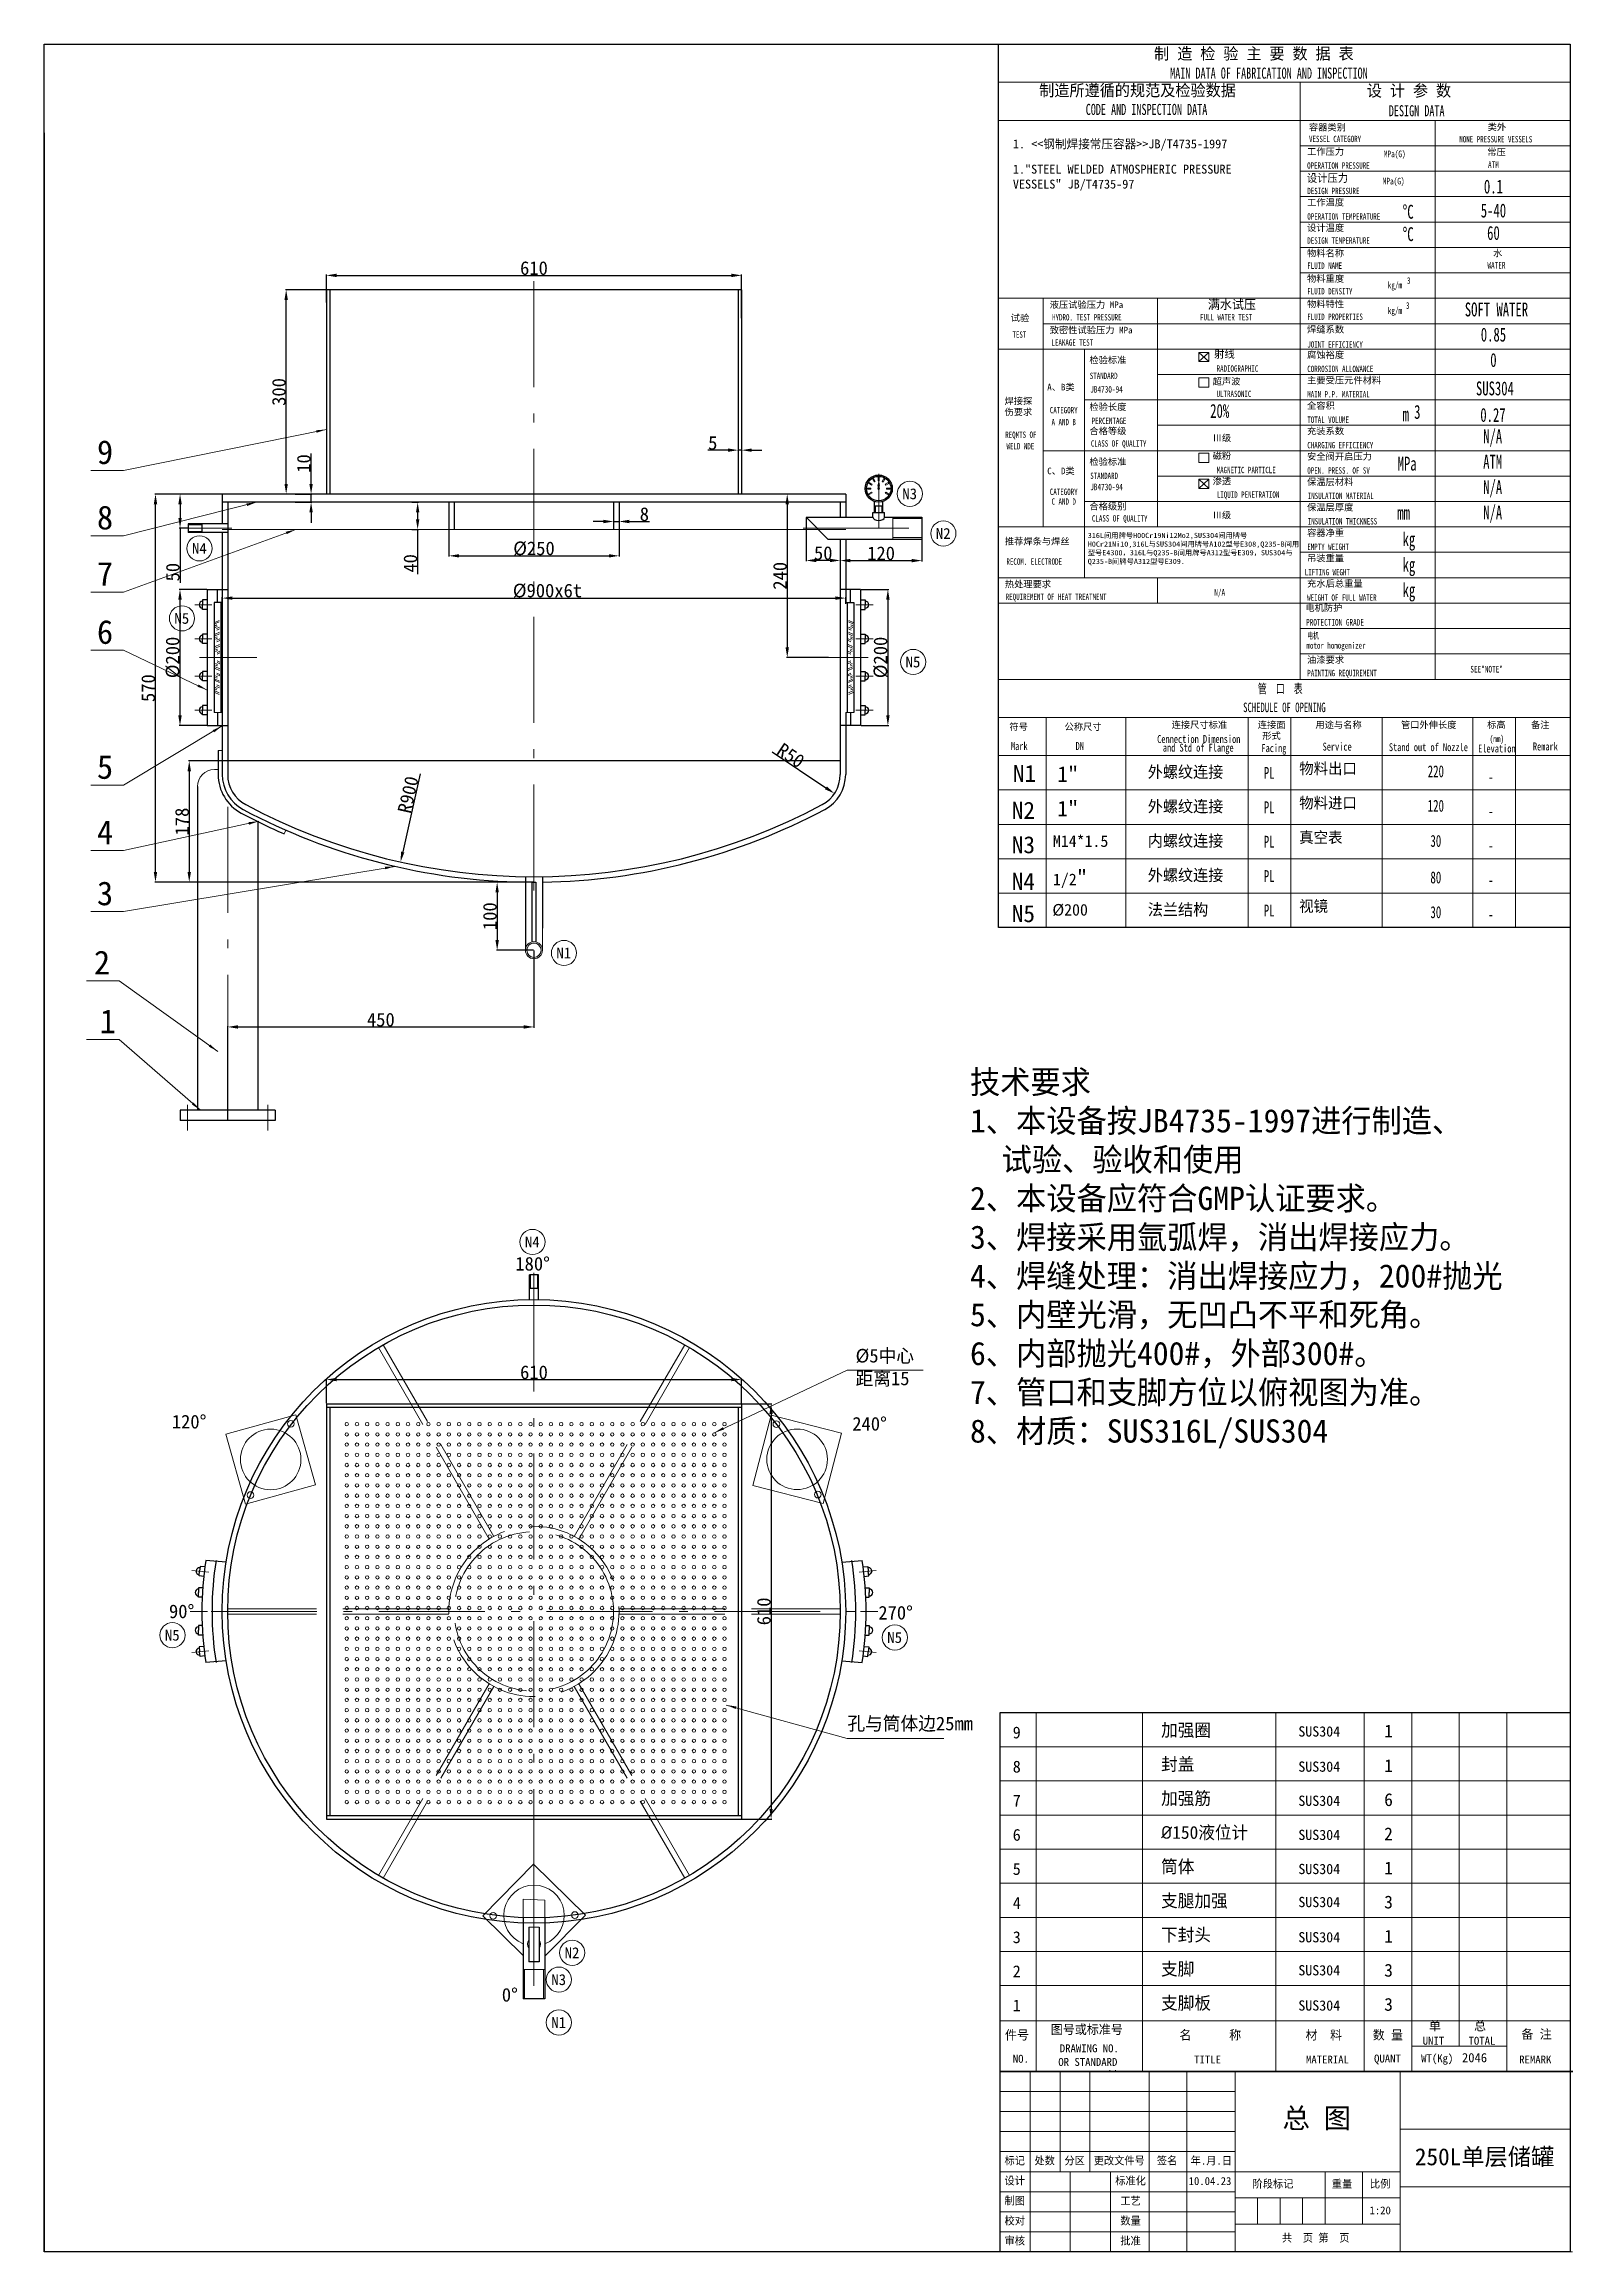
# Paper-space layout '布局1' of a CAD drawing. Header units: millimetres. Extents: x 7 to 204, y 3 to 287.
# The model-space entities are those that its viewports show. They can reach past a viewport. Long polylines and large blocks are cut down to what shows.
import ezdxf
from ezdxf.enums import TextEntityAlignment as Align

# ---------------------------------------------------------------- set-up
doc = ezdxf.new("R2010")
doc.units = ezdxf.units.MM
doc.header["$LTSCALE"] = 0.2
doc.linetypes.add('ACAD_ISO02W100', pattern=[15, 12, -3])
doc.linetypes.add('ACAD_ISO10W100', pattern=[18, 12, -3, 0, -3])
for name, color, linetype, lineweight in [('2', 1, 'Continuous', 18), ('INTE_TEXT', 6, 'Continuous', 18), ('中心线', 5, 'ACAD_ISO10W100', 13), ('粗实线', 1, 'Continuous', 30), ('细实线', 6, 'Continuous', 13), ('虚线', 2, 'ACAD_ISO02W100', 13)]:
    doc.layers.add(name, color=color, linetype=linetype, lineweight=lineweight)
doc.styles.add('DFT', font='', dxfattribs={"width": 0.67})
doc.styles.add('工程字', font='')
doc.styles.add('样式 1', font='', dxfattribs={"width": 0.7})
doc.styles.add('样式 3', font='', dxfattribs={"width": 0.7})
doc.styles.get('DFT').set_extended_font_data('宋体')
doc.styles.get('工程字').set_extended_font_data('宋体')
doc.styles.get('样式 1').set_extended_font_data('宋体')
doc.styles.get('样式 3').set_extended_font_data('宋体')
doc.dimstyles.new('ISO-25', dxfattribs={"dimtxt": 20, "dimasz": 15, "dimexe": 1.25, "dimexo": 0.625, "dimtad": 1, "dimtxsty": 'Standard', "dimcen": 2.5, "dimdle": 30, "dimadec": 0, "dimazin": 0, "dimtfac": 1, "dimtmove": 0, "dimatfit": 3, "dimfxl": 1, "dimarcsym": 0})

psp = doc.layouts.new('布局1')

# ---------------------------------------------------------------- texts
at = {"layer": 'INTE_TEXT', "style": 'DFT', "width": 0.67}
for s, height, p in [('TEST', 0.819, (132.34, 249.55)), ('CATEGORY', 0.819, (138.06, 239.82)), ('CATEGORY', 0.819, (138.06, 229.29)), ('Mark', 1.024, (132.33, 196.39)), ('DN', 1.024, (140.13, 196.39)), ('Facing', 1.024, (165.17, 196.13)), ('Service', 1.024, (173.33, 196.32)), ('Elevation', 1.024, (193.93, 196.08)), ('Remark', 1.024, (200.19, 196.34)), ('PL', 1.536, (164.56, 192.68)), ('220', 1.536, (186.06, 192.88)), ('-', 1.54, (193.16, 192.18)), ('PL', 1.536, (164.56, 188.24)), ('120', 1.536, (186.06, 188.44)), ('-', 1.54, (193.16, 187.75)), ('PL', 1.536, (164.56, 183.8)), ('30', 1.536, (186.06, 183.91)), ('-', 1.54, (193.16, 183.31)), ('PL', 1.536, (164.56, 179.37)), ('80', 1.536, (186.06, 179.2)), ('-', 1.54, (193.16, 178.87)), ('PL', 1.536, (164.56, 174.93)), ('30', 1.536, (186.06, 174.72)), ('-', 1.54, (193.16, 174.44))]:
    psp.add_text(s, height=height, dxfattribs=at).set_placement(p, align=Align.CENTER)
for s, height, p in [('STANDARD', 0.819, (141.42, 244.24)), ('RADIOGRAPHIC', 0.8191, (157.78, 245.18)), ('ULTRASONIC', 0.819, (157.78, 241.91)), ('PERCENTAGE', 0.819, (141.66, 238.43)), ('STANDARD', 0.819, (141.48, 231.35))]:
    psp.add_text(s, height=height, dxfattribs=at).set_placement(p)
at = {"layer": 'INTE_TEXT', "style": 'DFT'}
for s, insert, char_height, width, attachment_point in [('MAIN DATA OF FABRICATION AND INSPECTION', (164.53, 282.94), 1.4335, 39.9145, 8), ('CODE AND INSPECTION DATA', (148.74, 278.26), 1.4335, 24.4834, 8), ('DESIGN DATA', (183.59, 278.09), 1.4335, 11.1732, 8), ('VESSEL CATEGORY', (169.7, 274.77), 0.8191, 8.7309, 7), ('NONE PRESSURE VESSELS', (189.09, 274.73), 0.8191, 12.216, 7), ('OPERATION PRESSURE ', (169.46, 271.34), 0.8191, 10.4963, 7), ('DESIGN PRESSURE ', (169.48, 268.06), 0.8191, 8.7492, 7), ('OPERATION TEMPERATURE', (169.48, 264.78), 0.8191, 12.216, 7), ('DESIGN TEMPERATURE', (169.48, 261.67), 0.8191, 10.4689, 7), ('FLUID NAME', (169.48, 258.43), 0.819, 5.7901, 7), ('FLUID DENSITY', (169.48, 255.13), 0.8191, 7.5509, 7), ('HYDRO. TEST PRESSURE', (136.56, 251.77), 0.8191, 11.6534, 7), ('FULL WATER TEST', (155.65, 251.78), 0.8191, 8.7126, 7), ('FLUID PROPERTIES', (169.48, 251.85), 0.8191, 9.2706, 7), ('LEAKAGE TEST', (136.48, 248.52), 0.8191, 6.9472, 7), ('JOINT EFFICIENCY ', (169.48, 248.27), 0.8191, 9.3255, 7), ('CORROSION ALLOWANCE', (169.48, 245.12), 0.8191, 11.0497, 7), ('MAIN P.P. MATERIAL', (169.47, 241.85), 0.8191, 10.4872, 7), ('TOTAL VOLUME', (169.48, 238.57), 0.8191, 6.9564, 7), ('REQMTS OF', (132.53, 236.44), 0.819, 5.2047, 8), ('A AND B', (138.06, 238.28), 0.819, 4.0476, 8), ('CLASS OF QUALITY', (141.56, 235.31), 0.8191, 9.298, 7), ('WELD NDE', (132.47, 235.16), 0.819, 4.6376, 8), ('CHARGING EFFICIENCY', (169.48, 235.29), 0.8191, 11.0543, 7), ('MAGNETIC PARTICLE', (157.79, 232.08), 0.8191, 9.9017, 7), ('OPEN. PRESS. OF SV', (169.48, 232.02), 0.8191, 10.4643, 7), ('C AND D', (138.06, 228.02), 0.819, 4.0202, 8), ('LIQUID PENETRATION', (157.81, 228.71), 0.8191, 10.4917, 7), ('INSULATION MATERIAL', (169.53, 228.74), 0.8191, 10.9765, 7), ('CLASS OF QUALITY', (141.7, 225.65), 0.8191, 9.298, 7), ('INSULATION THICKNESS', (169.53, 225.46), 0.8191, 11.5299, 7), ('EMPTY WEIGHT', (169.48, 222.19), 0.8191, 6.9472, 7), ('RECOM. ELECTRODE', (130.67, 220.27), 0.8191, 9.2889, 7), ('LIFTING WEGHT', (169.15, 218.91), 0.8191, 7.5326, 7), ('REQUIREMENT OF HEAT TREATMENT', (130.58, 215.54), 0.8191, 16.8947, 7), ('WEIGHT OF FULL WATER', (169.46, 215.63), 0.8191, 11.6763, 7), ('电机', (169.46, 211.55), 0.819, 20.3983, 1), ('motor homogenizer ', (169.38, 209.2), 0.8191, 9.9383, 7), ('PAINTING REQUIREMENT', (169.48, 205.71), 0.8191, 11.6397, 7), ('SCHEDULE OF OPENING', (166.52, 201.26), 1.2287, 16.5746, 8), ('Cennection Dimension', (155.48, 197.28), 1.0239, 14.5439, 8), ('and Std of Flange', (155.41, 195.85), 1.0239, 12.2914, 8), ('Stand out of Nozzle', (185.1, 196.23), 1.0239, 13.755, 8)]:
    psp.add_mtext(s, dxfattribs=dict(at, insert=insert, char_height=char_height, width=width, attachment_point=attachment_point))
at = {"layer": '细实线', "linetype": 'Continuous', "width": 0.67}
for s, height, style, p in [('MPa(G)', 0.853, '样式 3', (179.36, 272.84)), ('MPa(G)', 0.853, '样式 3', (179.22, 269.33)), ('%%DC', 1.792, '样式 1', (181.77, 264.91)), ('%%DC', 1.792, '样式 1', (181.77, 262.02)), ('kg/m', 0.853, '样式 3', (179.85, 255.92)), ('3', 0.853, '样式 3', (182.33, 256.5)), ('kg/m', 0.853, '样式 3', (179.85, 252.64)), ('3', 0.853, '样式 3', (182.2, 253.28)), ('JB4730-94', 0.853, '样式 3', (141.48, 242.48)), ('m', 1.79, '样式 1', (181.77, 238.8)), ('3', 1.79, '样式 1', (183.26, 239.1)), ('MPa', 1.792, '样式 1', (181.13, 232.43)), ('JB4730-94', 0.853, '样式 3', (141.48, 229.89)), ('mm', 1.792, '样式 1', (181.08, 226.1)), ('kg', 1.792, '样式 1', (181.77, 222.69)), ('kg', 1.792, '样式 1', (181.77, 219.41)), ('kg', 1.792, '样式 1', (181.77, 216.14)), ('SEE"NOTE"', 0.853, '样式 3', (190.51, 206.39))]:
    psp.add_text(s, height=height, dxfattribs=dict(at, style=style)).set_placement(p)
for s, height, style, p in [('WATER', 0.853, '样式 3', (193.88, 258.48)), ('SUS304', 1.792, '样式 1', (193.68, 242.13)), ('(mm)', 0.853, '样式 3', (193.93, 197.41))]:
    psp.add_text(s, height=height, dxfattribs=dict(at, style=style)).set_placement(p, align=Align.CENTER)
at = {"layer": '细实线', "linetype": 'Continuous'}
for s, insert, char_height, width, attachment_point in [('制 造 检 验 主 要 数 据 表', (149.72, 286.95), 1.5018, 37.9848, 1), ('制造所遵循的规范及检验数据', (134.89, 282.21), 1.5018, 34.1579, 1), ('设 计 参 数', (177.16, 282.17), 1.502, 20.2855, 1), ('容器类别', (169.69, 277.12), 0.853, 6.2058, 1), ('类外', (192.73, 277.16), 0.853, 3.1029, 1), ('1. <<钢制焊接常压容器>>JB/T4735-1997', (131.51, 275.13), 1.152, 51.2484, 1), ('工作压力', (169.45, 273.99), 0.853, 6.2058, 1), ('常压', (192.69, 273.95), 0.853, 3.1029, 1), ('1."STEEL WELDED ATMOSPHERIC PRESSURE VESSELS" JB/T4735-97', (131.5, 271.87), 1.152, 33.9806, 1), ('设计压力', (169.42, 270.66), 1.024, 6.0429, 1), ('工作温度', (169.45, 267.44), 0.853, 6.2058, 1), ('设计温度', (169.45, 264.16), 0.853, 6.2058, 1), ('物料名称', (169.45, 260.89), 0.853, 6.2058, 1), ('水', (193.45, 260.89), 0.853, 6.2058, 1), ('物料重度', (169.45, 257.61), 0.853, 6.2058, 1), ('液压试验压力 MPa', (136.25, 254.24), 0.853, 11.9879, 1), ('满水试压', (156.65, 254.45), 1.195, 7.4193, 1), ('物料特性', (169.45, 254.33), 0.853, 6.2058, 1), ('试验', (131.22, 252.54), 0.853, 11.9879, 1), ('致密性试验压力 MPa', (136.25, 250.97), 0.8533, 11.9879, 1), ('焊缝系数', (169.45, 251.06), 0.853, 6.2058, 1), ('射线', (157.46, 247.98), 1.024, 3.6877, 1), ('腐蚀裕度', (169.45, 247.78), 0.853, 6.2058, 1), ('检验标准', (141.37, 247.11), 0.853, 11.9879, 1), ('A、B类', (135.93, 243.62), 0.853, 11.9879, 1), ('超声波', (157.27, 244.36), 0.853, 11.9879, 1), ('主要受压元件材料', (169.45, 244.5), 0.853, 14.115, 1), ('焊接探\\P伤要求', (130.42, 241.83), 0.853, 11.9879, 1), ('检验长度', (141.37, 241.07), 0.853, 11.9879, 1), ('全容积', (169.45, 241.23), 0.853, 6.2058, 1), ('合格等级', (141.37, 237.95), 0.853, 11.9879, 1), ('Ⅲ级', (157.27, 237.06), 0.853, 11.9879, 1), ('充装系数', (169.45, 237.95), 0.853, 6.2058, 1), ('检验标准', (141.37, 234), 0.853, 11.9879, 1), ('磁粉', (157.27, 234.76), 0.853, 11.9879, 1), ('安全阀开启压力', (169.45, 234.67), 0.853, 10.9882, 1), ('C、D类', (135.93, 232.81), 0.853, 11.9879, 1), ('渗透', (157.27, 231.49), 0.853, 11.9879, 1), ('保温层材料', (169.45, 231.4), 0.853, 10.9882, 1), ('合格级别', (141.37, 228.24), 0.853, 11.9879, 1), ('保温层厚度', (169.45, 228.12), 0.853, 10.9882, 1), ('Ⅲ级', (157.27, 227.11), 0.853, 11.9879, 1), ('容器净重', (169.45, 224.84), 0.853, 10.9882, 1), ('推荐焊条与焊丝', (130.46, 223.74), 0.853, 11.9879, 1), ('316L间用牌号H00Cr19Ni12Mo2,SUS304间用牌号H0Cr21Ni10,316L与SUS304间用牌号A102型号E308,Q235-B间用型号E4300，316L与Q235-B间用牌号A312型号E309，SUS304与Q235-B间牌号A312型号E309.', (141.16, 224.4), 0.66897, 27.4945, 1), ('吊装重量', (169.45, 221.57), 0.853, 10.9882, 1), ('热处理要求', (130.46, 218.21), 0.853, 11.9879, 1), ('充水后总重量', (169.45, 218.29), 0.853, 10.9882, 1), ('电机防护', (169.23, 215.16), 0.853, 10.9882, 1), ('{\\W0.67;PROTECTION GRADE}', (169.32, 212.42), 0.8533, 9.6902, 7), ('油漆要求', (169.45, 208.46), 0.853, 10.9882, 1), ('符号', (131.05, 199.81), 0.853, 11.9879, 1), ('公称尺寸', (138.17, 199.81), 0.853, 11.9879, 1), ('连接尺寸标准', (151.98, 200.07), 0.853, 11.9879, 1), ('连接面\\P 形式', (163.09, 200.07), 0.853, 11.9879, 1), ('用途与名称', (170.53, 200.07), 0.853, 11.9879, 1), ('管口外伸长度', (181.56, 200.07), 0.853, 11.9879, 1), ('标高', (192.67, 200.07), 0.853, 11.9879, 1), ('备注', (198.33, 200.07), 0.853, 11.9879, 1), ('外螺纹连接', (148.9, 194.32), 1.5, 11.9879, 1), ('物料出口', (168.44, 194.73), 1.43, 11.9879, 1), ('外螺纹连接', (148.9, 189.88), 1.5, 11.9879, 1), ('物料进口', (168.44, 190.29), 1.43, 11.9879, 1), ('内螺纹连接', (148.9, 185.44), 1.5, 11.9879, 1), ('真空表', (168.44, 185.85), 1.43, 11.9879, 1), ('外螺纹连接', (148.9, 181.01), 1.5, 11.9879, 1), ('法兰结构', (148.9, 176.57), 1.5, 11.9879, 1), ('视镜', (168.44, 176.98), 1.43, 11.9879, 1), ('9', (131.48, 70.47), 1.53, 11.9546, 1), ('加强圈', (150.62, 70.84), 1.65, 22.3046, 1), ('8', (131.48, 66.07), 1.53, 11.9546, 1), ('封盖', (150.62, 66.44), 1.65, 22.3046, 1), ('7', (131.48, 61.67), 1.53, 11.9546, 1), ('加强筋', (150.62, 62.04), 1.65, 22.3046, 1), ('6', (131.48, 57.27), 1.53, 11.9546, 1), ('{\\fisocpeur|b0|i0|c0|p34;%%C}150液位计', (150.62, 57.64), 1.65, 22.3046, 1), ('5', (131.48, 52.87), 1.53, 11.9546, 1), ('筒体', (150.62, 53.24), 1.65, 22.3046, 1), ('4', (131.48, 48.47), 1.53, 11.9546, 1), ('支腿加强', (150.62, 48.84), 1.65, 22.3046, 1), ('3', (131.48, 44.07), 1.53, 11.9546, 1), ('下封头', (150.62, 44.44), 1.65, 22.3046, 1), ('支脚', (150.62, 40.04), 1.65, 22.3046, 1), ('2', (131.48, 39.67), 1.53, 11.9546, 1), ('1', (131.48, 35.27), 1.53, 11.9546, 1), ('支脚板', (150.62, 35.64), 1.65, 22.3046, 1), ('{\\H1.4x;件号}', (130.48, 31.3), 0.8509, 11.9546, 1), ('{\\H1.4x;图号或标准号}', (136.39, 32.01), 0.8509, 11.9546, 1), ('{\\H1.4x;名      称}', (152.99, 31.3), 0.8509, 11.9546, 1), ('{\\H1.4x;材  料}', (169.25, 31.3), 0.8509, 11.9546, 1), ('{\\H1.4x;数 量}', (177.92, 31.3), 0.8509, 11.9546, 1), ('{\\H1.4x;单}', (185.16, 32.47), 0.851, 11.9546, 1), ('{\\H1.4x;总}', (190.99, 32.47), 0.851, 11.9546, 1), ('{\\H1.4x;备 注}', (197.1, 31.4), 0.8509, 11.9546, 1), ('{\\H1.4x;2046}', (189.43, 28.37), 0.8509, 11.9546, 1)]:
    psp.add_mtext(s, dxfattribs=dict(at, insert=insert, char_height=char_height, width=width, attachment_point=attachment_point))
for s, insert, char_height, width, attachment_point, style in [('{\\W0.67;SOFT WATER}', (193.88, 252.28), 1.7919, 12.6459, 8, '样式 1'), ('{\\H0.7955x;管  口  表}', (163.1, 204.9), 1.5018, 7.7572, 1, '样式 3')]:
    psp.add_mtext(s, dxfattribs=dict(at, insert=insert, char_height=char_height, width=width, attachment_point=attachment_point, style=style))
at = {"layer": '细实线'}
for s, insert, char_height, width, attachment_point in [('N1', (131.5, 194.48), 2.2, 6.1435, 1), ('N2', (131.36, 189.72), 2.2, 6.1435, 1), ('N3', (131.36, 185.28), 2.2, 6.1435, 1), ('N4', (131.36, 180.56), 2.2, 6.1435, 1), ('N5', (131.36, 176.4), 2.2, 6.1435, 1), ('技术要求\\P1、本设备按JB4735-1997进行制造、\\P  试验、验收和使用\\P2、本设备应符合GMP认证要求。\\P3、焊接采用氩弧焊，消出焊接应力。\\P4、焊缝处理：消出焊接应力，200#抛光\\P5、内壁光滑，无凹凸不平和死角。\\P6、内部抛光400#，外部300#。\\P7、管口和支脚方位以俯视图为准。\\P8、材质：SUS316L/SUS304', (125.97, 155.09), 3, 76.2571, 1), ('SUS304', (171.02, 69.83), 1.32, 12.487, 5), ('1', (179.96, 69.9), 1.65, 12.487, 5), ('SUS304', (171.02, 65.29), 1.32, 12.487, 5), ('1', (179.96, 65.43), 1.65, 12.487, 5), ('SUS304', (171.02, 60.89), 1.32, 12.487, 5), ('6', (179.96, 61.03), 1.65, 12.487, 5), ('SUS304', (171.02, 56.49), 1.32, 12.487, 5), ('2', (179.96, 56.63), 1.65, 12.487, 5), ('SUS304', (171.02, 52.09), 1.32, 12.487, 5), ('1', (179.96, 52.23), 1.65, 12.487, 5), ('SUS304', (171.02, 47.83), 1.32, 12.487, 5), ('3', (179.96, 47.83), 1.65, 12.487, 5), ('SUS304', (171.02, 43.29), 1.32, 12.487, 5), ('1', (179.96, 43.43), 1.65, 12.487, 5), ('SUS304', (171.02, 39.03), 1.32, 12.487, 5), ('3', (179.96, 39.03), 1.65, 12.487, 5), ('SUS304', (171.02, 34.49), 1.32, 12.487, 5), ('3', (179.96, 34.63), 1.65, 12.487, 5), ('DRAWING NO.', (141.36, 28.97), 1.0179, 12.487, 5), ('UNIT', (185.75, 29.94), 1.018, 12.487, 5), ('TOTAL', (192.01, 29.94), 1.018, 12.487, 5), ('NO.', (132.53, 27.62), 1.018, 8.131, 5), ('OR STANDARD', (141.17, 27.21), 1.0179, 12.487, 5), ('TITLE', (156.61, 27.53), 1.018, 12.487, 5), ('MATERIAL', (172.08, 27.53), 1.018, 12.487, 5), ('QUANT', (179.82, 27.53), 1.018, 12.487, 5), ('WT(Kg)', (186.24, 27.53), 1.018, 12.487, 5), ('REMARK', (198.89, 27.53), 1.018, 12.487, 5)]:
    psp.add_mtext(s, dxfattribs=dict(at, insert=insert, char_height=char_height, width=width, attachment_point=attachment_point))
at = {"layer": '细实线', "ltscale": 0.5, "width": 5.9808, "attachment_point": 1}
for s, insert, char_height in [('1"', (137.23, 194.29), 2), ('1"', (137.23, 189.85), 2), ('{\\H0.75x;M14*1.5}', (136.67, 185.4), 2), ('{\\H0.75x;1/2}"', (136.67, 180.96), 2), ('%%C200', (136.6, 176.54), 1.5)]:
    psp.add_mtext(s, dxfattribs=dict(at, insert=insert, char_height=char_height))
at = {"layer": '细实线', "width": 21.1255, "attachment_point": 5, "style": '工程字'}
for s, insert, char_height in [('总 图', (170.7, 19.83), 2.593), ('250L单层储罐', (192.35, 14.86), 2.2)]:
    psp.add_mtext(s, dxfattribs=dict(at, insert=insert, char_height=char_height))
at = {"layer": '细实线', "lineweight": 5, "char_height": 1.013, "width": 11.8183, "attachment_point": 5}
for s, insert in [('标记', (131.74, 14.44)), ('处数', (135.6, 14.44)), ('分区', (139.47, 14.44)), ('更改文件号', (145.22, 14.44)), ('签名', (151.39, 14.44)), ('年.月.日', (157.1, 14.44)), ('设计', (131.74, 11.85)), ('标准化', (146.68, 11.85)), ('10.04.23', (156.93, 11.85)), ('阶段标记', (165.05, 11.45)), ('重量', (173.96, 11.45)), ('比例', (178.88, 11.45)), ('制图', (131.74, 9.27)), ('工艺', (146.68, 9.27)), ('1:20', (178.88, 8.07)), ('校对', (131.74, 6.69)), ('数量', (146.68, 6.69)), ('审核', (131.74, 4.11)), ('批准', (146.68, 4.11)), ('共  页 第  页', (170.56, 4.48))]:
    psp.add_mtext(s, dxfattribs=dict(at, insert=insert))
at = {"layer": '细实线', "linetype": 'Continuous', "width": 0.67}
for tag, text, height, style, p in [('ATM', '-0.1/0.6', 0.853, '样式 3', (193.49, 271.44)), ('0.1', '-0.1/0.6', 1.792, '样式 1', (193.49, 268.16)), ('5-40', '120', 1.792, '样式 1', (193.49, 265.07)), ('60', '120', 1.792, '样式 1', (193.49, 262.18)), ('0.85', '0.85/1', 1.792, '样式 1', (193.49, 249.07)), ('0', '0.85/1', 1.792, '样式 1', (193.49, 245.79)), ('20%', '', 1.79, '样式 1', (158.18, 239.23)), ('0.27', '', 1.79, '样式 1', (193.43, 238.71)), ('N/A', '', 1.79, '样式 1', (193.39, 235.96)), ('ATM', '', 1.79, '样式 1', (193.39, 232.68)), ('N/A', '', 1.79, '样式 1', (193.39, 229.4)), ('N/A', '', 1.79, '样式 1', (193.39, 226.13)), ('N/A', '', 0.853, '样式 3', (158.18, 216.3))]:
    psp.add_attdef(tag, text=text, height=height, dxfattribs=dict(at, style=style)).set_placement(p, align=Align.CENTER)

msp = doc.modelspace()

# ---------------------------------------------------------------- texts
at = {"layer": '细实线', "ltscale": 0.5, "attachment_point": 1}
for s, insert, char_height, width in [('9', (35021.383, 21086.547), 35, 46.69065), ('N3', (36204.615, 21015.838), 16, 58.94022), ('8', (35021.383, 20990.503), 35, 46.69065), ('N2', (36253.879, 20957.577), 16, 58.94022), ('N4', (35160.961, 20935.674), 16, 58.94022), ('7', (35021.383, 20907.84), 35, 46.69065), ('6', (35021.383, 20822.392), 35, 46.69065), ('N5', (35135.173, 20832.864), 16, 58.94022), ('N5', (36209.448, 20768.815), 16, 58.94022), ('5', (35021.383, 20624.169), 35, 46.69065), ('4', (35021.383, 20528.116), 35, 46.69065), ('3', (35021.383, 20438.459), 35, 46.69065), ('2', (35016.927, 20336.86), 35, 46.69065), ('N1', (35696.42, 20341.418), 16, 58.94022), ('1', (35025.466, 20250.572), 35, 46.69065), ('N4', (35650.149, 19916.907), 16, 58.94022), ('180%%D', (35636.107, 19886.925), 20, 168.54402), ('%%C5中心\\P距离15', (36136.015, 19751.867), 20, 189.09215), ('120%%D', (35131.385, 19654.995), 20, 168.54402), ('240%%D', (36131.153, 19651.868), 20, 168.54402), ('90%%D', (35127.244, 19376.365), 20, 168.54402), ('270%%D', (36169.44, 19374.355), 20, 168.54402), ('N5', (35121.157, 19339.408), 16, 58.94022), ('N5', (36182.543, 19335.974), 16, 58.94022), ('孔与筒体边25mm', (36124.078, 19211.649), 20, 182.00853), ('N2', (35708.535, 18872.902), 16, 58.94022), ('0%%D', (35616.233, 18813.164), 20, 168.54402), ('N3', (35688.953, 18833.444), 16, 58.94022), ('N1', (35688.932, 18770.427), 16, 58.94022)]:
    msp.add_mtext(s, dxfattribs=dict(at, insert=insert, char_height=char_height, width=width))

# ---------------------------------------------------------------- blocks, each defined once
blk = doc.blocks.new('*X23')
at = {"layer": '细实线', "ltscale": 0.5}
blk.add_hatch(color=0, dxfattribs=at).paths.add_polyline_path([(36093.9, 20578), (36091.1, 20573.8), (36105, 20567.6)], flags=0)
at = {"layer": '细实线', "color": 0, "lineweight": -2, "ltscale": 0.5}
blk.add_line((36013.6, 20628.8), (36092.5, 20575.9), dxfattribs=at)
at = {"layer": '细实线', "color": 0, "ltscale": 0.5, "insert": (36040.8, 20623.4), "char_height": 20, "width": 88.723, "attachment_point": 5, "rotation": 326.1699}
blk.add_mtext('R50', dxfattribs=at)
blk = doc.blocks.new('*X24')
at = {"layer": '细实线', "ltscale": 0.5}
blk.add_hatch(color=0, dxfattribs=at).paths.add_polyline_path([(35468.2, 20482.2), (35473.1, 20481.1), (35467.4, 20467)], flags=0)
at = {"layer": '细实线', "color": 0, "lineweight": -2, "ltscale": 0.5}
blk.add_line((35496.3, 20596.7), (35470.6, 20481.7), dxfattribs=at)
at = {"layer": '细实线', "color": 0, "ltscale": 0.5, "insert": (35478.6, 20565.9), "char_height": 20, "width": 108.889, "attachment_point": 5, "rotation": 77.4157}
blk.add_mtext('R900', dxfattribs=at)
blk = doc.blocks.new('*X25')
at = {"layer": '细实线', "ltscale": 0.5}
for points in [[(35154.5, 20600.4), (35159.5, 20600.4), (35157, 20615.4)], [(35154.5, 20452.4), (35159.5, 20452.4), (35157, 20437.4)]]:
    blk.add_hatch(color=0, dxfattribs=at).paths.add_polyline_path(points, flags=0)
at = {"layer": '细实线', "color": 0, "lineweight": -2, "ltscale": 0.5}
for p, q in [((35333.1, 20615.4), (35155.8, 20615.4)), ((35157, 20600.4), (35157, 20452.4)), ((35662.8, 20437.4), (35155.8, 20437.4))]:
    blk.add_line(p, q, dxfattribs=at)
at = {"layer": '细实线', "color": 0, "ltscale": 0.5, "insert": (35146.4, 20526.4), "char_height": 20, "width": 75.556, "attachment_point": 5, "rotation": 90}
blk.add_mtext('178', dxfattribs=at)
blk = doc.blocks.new('*X26')
at = {"layer": '细实线', "ltscale": 0.5}
for points in [[(35104.9, 20992.4), (35109.9, 20992.4), (35107.4, 21007.4)], [(35104.9, 20452.4), (35109.9, 20452.4), (35107.4, 20437.4)]]:
    blk.add_hatch(color=0, dxfattribs=at).paths.add_polyline_path(points, flags=0)
at = {"layer": '细实线', "color": 0, "lineweight": -2, "ltscale": 0.5}
for p, q in [((35280.8, 21007.4), (35106.2, 21007.4)), ((35107.4, 20452.4), (35107.4, 20992.4)), ((35187.7, 20437.4), (35106.2, 20437.4))]:
    blk.add_line(p, q, dxfattribs=at)
at = {"layer": '细实线', "color": 0, "ltscale": 0.5, "insert": (35096.8, 20722.4), "char_height": 20, "width": 79.111, "attachment_point": 5, "rotation": 90}
blk.add_mtext('570', dxfattribs=at)
blk = doc.blocks.new('*X27')
at = {"layer": '细实线', "ltscale": 0.5}
for points in [[(35141, 20992.4), (35146, 20992.4), (35143.5, 21007.4)], [(35141, 20972.4), (35146, 20972.4), (35143.5, 20957.4)]]:
    blk.add_hatch(color=0, dxfattribs=at).paths.add_polyline_path(points, flags=0)
at = {"layer": '细实线', "color": 0, "lineweight": -2, "ltscale": 0.5}
for p, q in [((35154.8, 21007.4), (35142.2, 21007.4)), ((35143.5, 20992.4), (35143.5, 20972.4)), ((35154.8, 20957.4), (35142.2, 20957.4)), ((35143.5, 20957.4), (35143.5, 20877))]:
    blk.add_line(p, q, dxfattribs=at)
at = {"layer": '细实线', "color": 0, "ltscale": 0.5, "insert": (35132.9, 20892.7), "char_height": 20, "width": 50.667, "attachment_point": 5, "rotation": 90}
blk.add_mtext('50', dxfattribs=at)
blk = doc.blocks.new('*X28')
at = {"layer": '细实线', "ltscale": 0.5}
for points in [[(36128.5, 20912.2), (36128.5, 20907.2), (36113.5, 20909.7)], [(36218.5, 20912.2), (36218.5, 20907.2), (36233.5, 20909.7)]]:
    blk.add_hatch(color=0, dxfattribs=at).paths.add_polyline_path(points, flags=0)
at = {"layer": '细实线', "color": 0, "lineweight": -2, "ltscale": 0.5}
for p, q in [((36113.5, 20940.8), (36113.5, 20908.4)), ((36233.5, 20940.8), (36233.5, 20908.4)), ((36128.5, 20909.7), (36218.5, 20909.7))]:
    blk.add_line(p, q, dxfattribs=at)
at = {"layer": '细实线', "color": 0, "ltscale": 0.5, "insert": (36173.5, 20920.3), "char_height": 20, "width": 76, "attachment_point": 5}
blk.add_mtext('120', dxfattribs=at)
blk = doc.blocks.new('*X29')
at = {"layer": '细实线', "ltscale": 0.5}
for points in [[(36078.5, 20912.4), (36078.5, 20907.4), (36063.5, 20909.9)], [(36098.5, 20912.4), (36098.5, 20907.4), (36113.5, 20909.9)]]:
    blk.add_hatch(color=0, dxfattribs=at).paths.add_polyline_path(points, flags=0)
at = {"layer": '细实线', "color": 0, "lineweight": -2, "ltscale": 0.5}
for p, q in [((36063.5, 20972.8), (36063.5, 20908.7)), ((36113.5, 20918.1), (36113.5, 20908.7)), ((36098.5, 20909.9), (36078.5, 20909.9))]:
    blk.add_line(p, q, dxfattribs=at)
at = {"layer": '细实线', "color": 0, "ltscale": 0.5, "insert": (36088.5, 20920.6), "char_height": 20, "width": 50.667, "attachment_point": 5}
blk.add_mtext('50', dxfattribs=at)
blk = doc.blocks.new('*X30')
at = {"layer": '细实线', "ltscale": 0.5}
for points in [[(35553.5, 20919.2), (35553.5, 20914.2), (35538.5, 20916.7)], [(35773.5, 20919.2), (35773.5, 20914.2), (35788.5, 20916.7)]]:
    blk.add_hatch(color=0, dxfattribs=at).paths.add_polyline_path(points, flags=0)
at = {"layer": '细实线', "color": 0, "lineweight": -2, "ltscale": 0.5}
for p, q in [((35538.5, 20954.8), (35538.5, 20915.5)), ((35788.5, 20954.8), (35788.5, 20915.5)), ((35553.5, 20916.7), (35773.5, 20916.7))]:
    blk.add_line(p, q, dxfattribs=at)
at = {"layer": '细实线', "color": 0, "ltscale": 0.5, "insert": (35663.5, 20927.3), "char_height": 20, "width": 109.778, "attachment_point": 5}
blk.add_mtext('%%C250', dxfattribs=at)
blk = doc.blocks.new('*X31')
at = {"layer": '细实线', "ltscale": 0.5}
for points in [[(35490.1, 20980.4), (35495.1, 20980.4), (35492.6, 20995.4)], [(35490.1, 20970.4), (35495.1, 20970.4), (35492.6, 20955.4)]]:
    blk.add_hatch(color=0, dxfattribs=at).paths.add_polyline_path(points, flags=0)
at = {"layer": '细实线', "color": 0, "lineweight": -2, "ltscale": 0.5}
for p, q in [((35484.1, 20995.4), (35493.8, 20995.4)), ((35492.6, 20980.4), (35492.6, 20970.4)), ((35484.1, 20955.4), (35493.8, 20955.4)), ((35492.6, 20955.4), (35492.6, 20890))]:
    blk.add_line(p, q, dxfattribs=at)
at = {"layer": '细实线', "color": 0, "ltscale": 0.5, "insert": (35482, 20905.6), "char_height": 20, "width": 52, "attachment_point": 5, "rotation": 90}
blk.add_mtext('40', dxfattribs=at)
blk = doc.blocks.new('*X32')
at = {"layer": '细实线', "ltscale": 0.5}
for points in [[(35333.5, 21022.4), (35338.5, 21022.4), (35336, 21007.4)], [(35333.5, 20980.4), (35338.5, 20980.4), (35336, 20995.4)]]:
    blk.add_hatch(color=0, dxfattribs=at).paths.add_polyline_path(points, flags=0)
at = {"layer": '细实线', "color": 0, "lineweight": -2, "ltscale": 0.5}
for p, q in [((35336, 21022.4), (35336, 21067.2)), ((35312.8, 21007.4), (35337.3, 21007.4)), ((35312.8, 20995.4), (35337.3, 20995.4)), ((35336, 20995.4), (35336, 21007.4)), ((35336, 20980.4), (35336, 20965.4))]:
    blk.add_line(p, q, dxfattribs=at)
at = {"layer": '细实线', "color": 0, "ltscale": 0.5, "insert": (35325.4, 21052.3), "char_height": 20, "width": 47.556, "attachment_point": 5, "rotation": 90}
blk.add_mtext('10', dxfattribs=at)
blk = doc.blocks.new('*X33')
at = {"layer": '细实线', "ltscale": 0.5}
for points in [[(35296.9, 21292.4), (35301.9, 21292.4), (35299.4, 21307.4)], [(35296.9, 21022.4), (35301.9, 21022.4), (35299.4, 21007.4)]]:
    blk.add_hatch(color=0, dxfattribs=at).paths.add_polyline_path(points, flags=0)
at = {"layer": '细实线', "color": 0, "lineweight": -2, "ltscale": 0.5}
for p, q in [((35401, 21307.4), (35298.2, 21307.4)), ((35299.4, 21022.4), (35299.4, 21292.4)), ((35311.6, 21007.4), (35298.2, 21007.4))]:
    blk.add_line(p, q, dxfattribs=at)
at = {"layer": '细实线', "color": 0, "ltscale": 0.5, "insert": (35288.8, 21157.4), "char_height": 20, "width": 79.111, "attachment_point": 5, "rotation": 90}
blk.add_mtext('300', dxfattribs=at)
blk = doc.blocks.new('*X34')
at = {"layer": '细实线', "ltscale": 0.5}
for points in [[(35373.5, 21331.1), (35373.5, 21326.1), (35358.5, 21328.6)], [(35953.5, 21331.1), (35953.5, 21326.1), (35968.5, 21328.6)]]:
    blk.add_hatch(color=0, dxfattribs=at).paths.add_polyline_path(points, flags=0)
at = {"layer": '细实线', "color": 0, "lineweight": -2, "ltscale": 0.5}
for p, q in [((35358.5, 21289), (35358.5, 21329.8)), ((35373.5, 21328.6), (35953.5, 21328.6)), ((35968.5, 21265.7), (35968.5, 21329.8))]:
    blk.add_line(p, q, dxfattribs=at)
at = {"layer": '细实线', "color": 0, "ltscale": 0.5, "insert": (35663.5, 21339.2), "char_height": 20, "width": 79.778, "attachment_point": 5}
blk.add_mtext('610', dxfattribs=at)
blk = doc.blocks.new('*X35')
at = {"layer": '细实线', "ltscale": 0.5}
for points in [[(35948.5, 21074.4), (35948.5, 21069.4), (35963.5, 21071.9)], [(35983.5, 21074.4), (35983.5, 21069.4), (35968.5, 21071.9)]]:
    blk.add_hatch(color=0, dxfattribs=at).paths.add_polyline_path(points, flags=0)
at = {"layer": '细实线', "color": 0, "lineweight": -2, "ltscale": 0.5}
for p, q in [((35963.5, 21080), (35963.5, 21070.6)), ((35968.5, 21080), (35968.5, 21070.6)), ((35948.5, 21071.9), (35918.9, 21071.9)), ((35968.5, 21071.9), (35963.5, 21071.9)), ((35983.5, 21071.9), (35998.5, 21071.9))]:
    blk.add_line(p, q, dxfattribs=at)
at = {"layer": '细实线', "color": 0, "ltscale": 0.5, "insert": (35926.2, 21082.5), "char_height": 20, "width": 21.556, "attachment_point": 5}
blk.add_mtext('5', dxfattribs=at)
blk = doc.blocks.new('*X36')
at = {"layer": '细实线', "ltscale": 0.5}
for points in [[(35765.5, 20969.6), (35765.5, 20964.6), (35780.5, 20967.1)], [(35803.5, 20969.6), (35803.5, 20964.6), (35788.5, 20967.1)]]:
    blk.add_hatch(color=0, dxfattribs=at).paths.add_polyline_path(points, flags=0)
at = {"layer": '细实线', "color": 0, "lineweight": -2, "ltscale": 0.5}
for p, q in [((35765.5, 20967.1), (35750.5, 20967.1)), ((35780.5, 20967.8), (35780.5, 20965.9)), ((35780.5, 20967.1), (35788.5, 20967.1)), ((35788.5, 20967.8), (35788.5, 20965.9)), ((35803.5, 20967.1), (35833, 20967.1))]:
    blk.add_line(p, q, dxfattribs=at)
at = {"layer": '细实线', "color": 0, "ltscale": 0.5, "insert": (35825.7, 20977.8), "char_height": 20, "width": 22.667, "attachment_point": 5}
blk.add_mtext('8', dxfattribs=at)
blk = doc.blocks.new('*X37')
at = {"layer": '细实线', "ltscale": 0.5}
for points in [[(35220.5, 20857.1), (35220.5, 20852.1), (35205.5, 20854.6)], [(36106.5, 20857.1), (36106.5, 20852.1), (36121.5, 20854.6)]]:
    blk.add_hatch(color=0, dxfattribs=at).paths.add_polyline_path(points, flags=0)
at = {"layer": '细实线', "color": 0, "lineweight": -2, "ltscale": 0.5}
for p, q in [((35205.5, 20749.6), (35205.5, 20855.9)), ((35220.5, 20854.6), (36106.5, 20854.6)), ((36121.5, 20846.2), (36121.5, 20855.9))]:
    blk.add_line(p, q, dxfattribs=at)
at = {"layer": '细实线', "color": 0, "ltscale": 0.5, "insert": (35683.3, 20865.3), "char_height": 20, "width": 193.778, "attachment_point": 5}
blk.add_mtext('%%C900x6t', dxfattribs=at)
blk = doc.blocks.new('*X38')
at = {"layer": '细实线', "ltscale": 0.5}
for points in [[(36033.1, 20992.4), (36038.1, 20992.4), (36035.6, 21007.4)], [(36033.1, 20782.4), (36038.1, 20782.4), (36035.6, 20767.4)]]:
    blk.add_hatch(color=0, dxfattribs=at).paths.add_polyline_path(points, flags=0)
at = {"layer": '细实线', "color": 0, "lineweight": -2, "ltscale": 0.5}
for p, q in [((36044.8, 21007.4), (36034.4, 21007.4)), ((36035.6, 20992.4), (36035.6, 20782.4)), ((36096.1, 20767.4), (36034.4, 20767.4))]:
    blk.add_line(p, q, dxfattribs=at)
at = {"layer": '细实线', "color": 0, "ltscale": 0.5, "insert": (36025, 20887.4), "char_height": 20, "width": 79.556, "attachment_point": 5, "rotation": 90}
blk.add_mtext('240', dxfattribs=at)
blk = doc.blocks.new('*X39')
at = {"layer": '细实线', "ltscale": 0.5}
for points in [[(36181, 20852.4), (36186, 20852.4), (36183.5, 20867.4)], [(36181, 20682.4), (36186, 20682.4), (36183.5, 20667.4)]]:
    blk.add_hatch(color=0, dxfattribs=at).paths.add_polyline_path(points, flags=0)
at = {"layer": '细实线', "color": 0, "lineweight": -2, "ltscale": 0.5}
for p, q in [((36144.1, 20867.4), (36184.8, 20867.4)), ((36183.5, 20852.4), (36183.5, 20682.4)), ((36144.1, 20667.4), (36184.8, 20667.4))]:
    blk.add_line(p, q, dxfattribs=at)
at = {"layer": '细实线', "color": 0, "ltscale": 0.5, "insert": (36172.9, 20767.4), "char_height": 20, "width": 109.778, "attachment_point": 5, "rotation": 90}
blk.add_mtext('%%C200', dxfattribs=at)
blk = doc.blocks.new('*X40')
at = {"layer": '细实线', "ltscale": 0.5}
for points in [[(35373.5, 19709.3), (35373.5, 19704.3), (35358.5, 19706.8)], [(35953.5, 19709.3), (35953.5, 19704.3), (35968.5, 19706.8)]]:
    blk.add_hatch(color=0, dxfattribs=at).paths.add_polyline_path(points, flags=0)
at = {"layer": '细实线', "color": 0, "lineweight": -2, "ltscale": 0.5}
for p, q in [((35358.5, 19671.9), (35358.5, 19708)), ((35373.5, 19706.8), (35953.5, 19706.8)), ((35968.5, 19671.9), (35968.5, 19708))]:
    blk.add_line(p, q, dxfattribs=at)
at = {"layer": '细实线', "color": 0, "ltscale": 0.5, "insert": (35663.5, 19717.4), "char_height": 20, "width": 79.778, "attachment_point": 5}
blk.add_mtext('610', dxfattribs=at)
blk = doc.blocks.new('*X41')
at = {"layer": '细实线', "ltscale": 0.5}
for points in [[(36009.4, 19656.3), (36014.4, 19656.3), (36011.9, 19671.3)], [(36009.4, 19076.3), (36014.4, 19076.3), (36011.9, 19061.3)]]:
    blk.add_hatch(color=0, dxfattribs=at).paths.add_polyline_path(points, flags=0)
at = {"layer": '细实线', "color": 0, "lineweight": -2, "ltscale": 0.5}
for p, q in [((35946.7, 19671.3), (36013.2, 19671.3)), ((36011.9, 19656.3), (36011.9, 19076.3)), ((35946.7, 19061.3), (36013.2, 19061.3))]:
    blk.add_line(p, q, dxfattribs=at)
at = {"layer": '细实线', "color": 0, "ltscale": 0.5, "insert": (36001.3, 19366.3), "char_height": 20, "width": 79.778, "attachment_point": 5, "rotation": 90}
blk.add_mtext('610', dxfattribs=at)
blk = doc.blocks.new('*X42')
at = {"layer": '细实线', "linetype": 'Continuous', "ltscale": 0.5}
blk.add_hatch(color=0, dxfattribs=at).paths.add_polyline_path([(35928.5, 19628.8), (35941.2, 19636.9), (35942.8, 19633.5)], flags=0)
blk.add_hatch(color=0, dxfattribs=at).paths.add_polyline_path([(35928.5, 19628.8), (35941.2, 19636.9), (35942.8, 19633.5)], flags=0)
at = {"layer": '细实线', "color": 0, "linetype": 'Continuous', "ltscale": 0.5}
for p, q in [((35928.5, 19628.8), (36123.6, 19720.7)), ((35928.5, 19628.8), (36123.6, 19720.7)), ((36123.6, 19720.7), (36235.2, 19720.7)), ((36123.6, 19720.7), (36235.2, 19720.7))]:
    blk.add_line(p, q, dxfattribs=at)
at = {"layer": '细实线', "color": 0, "ltscale": 0.5}
blk.add_line((36235.2, 19720.7), (36235.2, 19720.7), dxfattribs=at)
blk.add_line((36235.2, 19720.7), (36235.2, 19720.7), dxfattribs=at)
blk = doc.blocks.new('*X43')
at = {"layer": '细实线', "linetype": 'Continuous', "ltscale": 0.5}
blk.add_hatch(color=0, dxfattribs=at).paths.add_polyline_path([(35946, 19228.8), (35960.9, 19226.6), (35959.9, 19223)], flags=0)
blk.add_hatch(color=0, dxfattribs=at).paths.add_polyline_path([(35946, 19228.8), (35960.9, 19226.6), (35959.9, 19223)], flags=0)
at = {"layer": '细实线', "color": 0, "linetype": 'Continuous', "ltscale": 0.5}
for p, q in [((35946, 19228.8), (36123.6, 19179.8)), ((35946, 19228.8), (36123.6, 19179.8)), ((36123.6, 19179.8), (36265.6, 19179.8)), ((36123.6, 19179.8), (36265.6, 19179.8))]:
    blk.add_line(p, q, dxfattribs=at)
at = {"layer": '细实线', "color": 0, "ltscale": 0.5}
blk.add_line((36265.6, 19179.8), (36265.6, 19179.8), dxfattribs=at)
blk.add_line((36265.6, 19179.8), (36265.6, 19179.8), dxfattribs=at)
blk = doc.blocks.new('*X44')
at = {"layer": '细实线', "linetype": 'Continuous', "ltscale": 0.5}
blk.add_hatch(color=0, dxfattribs=at).paths.add_polyline_path([(35173.5, 20102.4), (35161, 20110.8), (35163.4, 20113.7)], flags=0)
blk.add_hatch(color=0, dxfattribs=at).paths.add_polyline_path([(35173.5, 20102.4), (35161, 20110.8), (35163.4, 20113.7)], flags=0)
at = {"layer": '细实线', "color": 0, "linetype": 'Continuous', "ltscale": 0.5}
for p, q in [((35054.1, 20206.2), (35006.2, 20206.2)), ((35054.1, 20206.2), (35006.2, 20206.2)), ((35173.5, 20102.4), (35054.1, 20206.2)), ((35173.5, 20102.4), (35054.1, 20206.2))]:
    blk.add_line(p, q, dxfattribs=at)
at = {"layer": '细实线', "color": 0, "ltscale": 0.5}
blk.add_line((35006.2, 20206.2), (35006.2, 20206.2), dxfattribs=at)
blk.add_line((35006.2, 20206.2), (35006.2, 20206.2), dxfattribs=at)
blk = doc.blocks.new('*X45')
at = {"layer": '细实线', "linetype": 'Continuous', "ltscale": 0.5}
blk.add_hatch(color=0, dxfattribs=at).paths.add_polyline_path([(35199, 20188.7), (35185.7, 20195.9), (35187.9, 20198.9)], flags=0)
blk.add_hatch(color=0, dxfattribs=at).paths.add_polyline_path([(35199, 20188.7), (35185.7, 20195.9), (35187.9, 20198.9)], flags=0)
at = {"layer": '细实线', "color": 0, "linetype": 'Continuous', "ltscale": 0.5}
for p, q in [((35054.1, 20292.5), (35006.2, 20292.5)), ((35054.1, 20292.5), (35006.2, 20292.5)), ((35199, 20188.7), (35054.1, 20292.5)), ((35199, 20188.7), (35054.1, 20292.5))]:
    blk.add_line(p, q, dxfattribs=at)
at = {"layer": '细实线', "color": 0, "ltscale": 0.5}
blk.add_line((35006.2, 20292.5), (35006.2, 20292.5), dxfattribs=at)
blk.add_line((35006.2, 20292.5), (35006.2, 20292.5), dxfattribs=at)
blk = doc.blocks.new('*X46')
at = {"layer": '细实线', "linetype": 'Continuous', "ltscale": 0.5}
blk.add_hatch(color=0, dxfattribs=at).paths.add_polyline_path([(35459.4, 20460.6), (35444.9, 20456.3), (35444.3, 20460)], flags=0)
blk.add_hatch(color=0, dxfattribs=at).paths.add_polyline_path([(35459.4, 20460.6), (35444.9, 20456.3), (35444.3, 20460)], flags=0)
at = {"layer": '细实线', "color": 0, "linetype": 'Continuous', "ltscale": 0.5}
for p, q in [((35459.4, 20460.6), (35060.5, 20394.1)), ((35459.4, 20460.6), (35060.5, 20394.1)), ((35060.5, 20394.1), (35012.6, 20394.1)), ((35060.5, 20394.1), (35012.6, 20394.1))]:
    blk.add_line(p, q, dxfattribs=at)
at = {"layer": '细实线', "color": 0, "ltscale": 0.5}
blk.add_line((35012.6, 20394.1), (35012.6, 20394.1), dxfattribs=at)
blk.add_line((35012.6, 20394.1), (35012.6, 20394.1), dxfattribs=at)
blk = doc.blocks.new('*X47')
at = {"layer": '细实线', "linetype": 'Continuous', "ltscale": 0.5}
blk.add_hatch(color=0, dxfattribs=at).paths.add_polyline_path([(35259.1, 20526.8), (35244.8, 20521.8), (35244, 20525.5)], flags=0)
blk.add_hatch(color=0, dxfattribs=at).paths.add_polyline_path([(35259.1, 20526.8), (35244.8, 20521.8), (35244, 20525.5)], flags=0)
at = {"layer": '细实线', "color": 0, "linetype": 'Continuous', "ltscale": 0.5}
for p, q in [((35259.1, 20526.8), (35060.5, 20483.7)), ((35259.1, 20526.8), (35060.5, 20483.7)), ((35060.5, 20483.7), (35012.6, 20483.7)), ((35060.5, 20483.7), (35012.6, 20483.7))]:
    blk.add_line(p, q, dxfattribs=at)
at = {"layer": '细实线', "color": 0, "ltscale": 0.5}
blk.add_line((35012.6, 20483.7), (35012.6, 20483.7), dxfattribs=at)
blk.add_line((35012.6, 20483.7), (35012.6, 20483.7), dxfattribs=at)
blk = doc.blocks.new('*X48')
at = {"layer": '细实线', "linetype": 'Continuous', "ltscale": 0.5}
blk.add_hatch(color=0, dxfattribs=at).paths.add_polyline_path([(35205.5, 20666.9), (35193.6, 20657.5), (35191.6, 20660.7)], flags=0)
blk.add_hatch(color=0, dxfattribs=at).paths.add_polyline_path([(35205.5, 20666.9), (35193.6, 20657.5), (35191.6, 20660.7)], flags=0)
at = {"layer": '细实线', "color": 0, "linetype": 'Continuous', "ltscale": 0.5}
for p, q in [((35205.5, 20666.9), (35060.5, 20579.8)), ((35205.5, 20666.9), (35060.5, 20579.8)), ((35060.5, 20579.8), (35012.6, 20579.8)), ((35060.5, 20579.8), (35012.6, 20579.8))]:
    blk.add_line(p, q, dxfattribs=at)
at = {"layer": '细实线', "color": 0, "ltscale": 0.5}
blk.add_line((35012.6, 20579.8), (35012.6, 20579.8), dxfattribs=at)
blk.add_line((35012.6, 20579.8), (35012.6, 20579.8), dxfattribs=at)
blk = doc.blocks.new('*X49')
at = {"layer": '细实线', "linetype": 'Continuous', "ltscale": 0.5}
blk.add_hatch(color=0, dxfattribs=at).paths.add_polyline_path([(35183.5, 20719.6), (35169.1, 20724.3), (35170.7, 20727.7)], flags=0)
blk.add_hatch(color=0, dxfattribs=at).paths.add_polyline_path([(35183.5, 20719.6), (35169.1, 20724.3), (35170.7, 20727.7)], flags=0)
at = {"layer": '细实线', "color": 0, "linetype": 'Continuous', "ltscale": 0.5}
for p, q in [((35060.5, 20778), (35012.6, 20778)), ((35060.5, 20778), (35012.6, 20778)), ((35183.5, 20719.6), (35060.5, 20778)), ((35183.5, 20719.6), (35060.5, 20778))]:
    blk.add_line(p, q, dxfattribs=at)
at = {"layer": '细实线', "color": 0, "ltscale": 0.5}
blk.add_line((35012.6, 20778), (35012.6, 20778), dxfattribs=at)
blk.add_line((35012.6, 20778), (35012.6, 20778), dxfattribs=at)
blk = doc.blocks.new('*X50')
at = {"layer": '细实线', "linetype": 'Continuous', "ltscale": 0.5}
blk.add_hatch(color=0, dxfattribs=at).paths.add_polyline_path([(35313.6, 20955.4), (35300.1, 20948.5), (35298.8, 20952)], flags=0)
blk.add_hatch(color=0, dxfattribs=at).paths.add_polyline_path([(35313.6, 20955.4), (35300.1, 20948.5), (35298.8, 20952)], flags=0)
at = {"layer": '细实线', "color": 0, "linetype": 'Continuous', "ltscale": 0.5}
for p, q in [((35313.6, 20955.4), (35060.5, 20863.5)), ((35313.6, 20955.4), (35060.5, 20863.5)), ((35060.5, 20863.5), (35012.6, 20863.5)), ((35060.5, 20863.5), (35012.6, 20863.5))]:
    blk.add_line(p, q, dxfattribs=at)
at = {"layer": '细实线', "color": 0, "ltscale": 0.5}
blk.add_line((35012.6, 20863.5), (35012.6, 20863.5), dxfattribs=at)
blk.add_line((35012.6, 20863.5), (35012.6, 20863.5), dxfattribs=at)
blk = doc.blocks.new('*X51')
at = {"layer": '细实线', "linetype": 'Continuous', "ltscale": 0.5}
blk.add_hatch(color=0, dxfattribs=at).paths.add_polyline_path([(35256, 20995.4), (35242, 20989.9), (35241, 20993.6)], flags=0)
blk.add_hatch(color=0, dxfattribs=at).paths.add_polyline_path([(35256, 20995.4), (35242, 20989.9), (35241, 20993.6)], flags=0)
at = {"layer": '细实线', "color": 0, "linetype": 'Continuous', "ltscale": 0.5}
for p, q in [((35256, 20995.4), (35060.5, 20946.1)), ((35256, 20995.4), (35060.5, 20946.1)), ((35060.5, 20946.1), (35012.6, 20946.1)), ((35060.5, 20946.1), (35012.6, 20946.1))]:
    blk.add_line(p, q, dxfattribs=at)
at = {"layer": '细实线', "color": 0, "ltscale": 0.5}
blk.add_line((35012.6, 20946.1), (35012.6, 20946.1), dxfattribs=at)
blk.add_line((35012.6, 20946.1), (35012.6, 20946.1), dxfattribs=at)
blk = doc.blocks.new('*X52')
at = {"layer": '细实线', "linetype": 'Continuous', "ltscale": 0.5}
blk.add_hatch(color=0, dxfattribs=at).paths.add_polyline_path([(35358.5, 21102.3), (35344.1, 21097.5), (35343.4, 21101.1)], flags=0)
blk.add_hatch(color=0, dxfattribs=at).paths.add_polyline_path([(35358.5, 21102.3), (35344.1, 21097.5), (35343.4, 21101.1)], flags=0)
at = {"layer": '细实线', "color": 0, "linetype": 'Continuous', "ltscale": 0.5}
for p, q in [((35358.5, 21102.3), (35060.5, 21042.2)), ((35358.5, 21102.3), (35060.5, 21042.2)), ((35060.5, 21042.2), (35012.6, 21042.2)), ((35060.5, 21042.2), (35012.6, 21042.2))]:
    blk.add_line(p, q, dxfattribs=at)
at = {"layer": '细实线', "color": 0, "ltscale": 0.5}
blk.add_line((35012.6, 21042.2), (35012.6, 21042.2), dxfattribs=at)
blk.add_line((35012.6, 21042.2), (35012.6, 21042.2), dxfattribs=at)
blk = doc.blocks.new('*X53')
at = {"layer": '细实线', "ltscale": 0.5}
for points in [[(35140.9, 20852.4), (35145.9, 20852.4), (35143.4, 20867.4)], [(35140.9, 20682.4), (35145.9, 20682.4), (35143.4, 20667.4)]]:
    blk.add_hatch(color=0, dxfattribs=at).paths.add_polyline_path(points, flags=0)
at = {"layer": '细实线', "color": 0, "lineweight": -2, "ltscale": 0.5}
for p, q in [((35182.8, 20867.4), (35142.1, 20867.4)), ((35143.4, 20852.4), (35143.4, 20682.4)), ((35182.8, 20667.4), (35142.1, 20667.4))]:
    blk.add_line(p, q, dxfattribs=at)
at = {"layer": '细实线', "color": 0, "ltscale": 0.5, "insert": (35132.8, 20767.4), "char_height": 20, "width": 109.778, "attachment_point": 5, "rotation": 90}
blk.add_mtext('%%C200', dxfattribs=at)
blk = doc.blocks.new('*X54')
at = {"layer": '2', "ltscale": 0.5}
for points in [[(35606.9, 20422.4), (35611.9, 20422.4), (35609.4, 20437.4)], [(35606.9, 20352.4), (35611.9, 20352.4), (35609.4, 20337.4)]]:
    blk.add_hatch(color=0, dxfattribs=at).paths.add_polyline_path(points, flags=0)
at = {"layer": '2', "color": 0, "lineweight": -2, "ltscale": 0.5}
for p, q in [((35662.8, 20437.4), (35608.2, 20437.4)), ((35609.4, 20422.4), (35609.4, 20352.4)), ((35662.8, 20337.4), (35608.2, 20337.4))]:
    blk.add_line(p, q, dxfattribs=at)
at = {"layer": '2', "color": 0, "ltscale": 0.5, "insert": (35598.8, 20387.4), "char_height": 20, "width": 76, "attachment_point": 5, "rotation": 90}
blk.add_mtext('100', dxfattribs=at)
blk = doc.blocks.new('*X55')
at = {"layer": '2', "ltscale": 0.5}
for points in [[(35228.5, 20227.2), (35228.5, 20222.2), (35213.5, 20224.7)], [(35648.5, 20227.2), (35648.5, 20222.2), (35663.5, 20224.7)]]:
    blk.add_hatch(color=0, dxfattribs=at).paths.add_polyline_path(points, flags=0)
at = {"layer": '2', "color": 0, "lineweight": -2, "ltscale": 0.5}
for p, q in [((35663.5, 20336.8), (35663.5, 20223.4)), ((35213.5, 20088), (35213.5, 20225.9)), ((35228.5, 20224.7), (35648.5, 20224.7))]:
    blk.add_line(p, q, dxfattribs=at)
at = {"layer": '2', "color": 0, "ltscale": 0.5, "insert": (35438.5, 20235.3), "char_height": 20, "width": 80.444, "attachment_point": 5}
blk.add_mtext('450', dxfattribs=at)

# ---------------------------------------------------------------- dimensions: what is measured, and where the dimension line sits
at = {"layer": '2', "ltscale": 0.5}
dim = msp.add_linear_dim(base=(35609.428, 20337.398), p1=(35663.452, 20437.4), p2=(35663.452, 20337.398), angle=90, dimstyle='ISO-25', override={"dimsah": 1, "dimtolj": 1, "dimtzin": 8}, dxfattribs=at)
dim.commit()
dim.dimension.update_dxf_attribs({"geometry": '*X54', "text_midpoint": (35598.803, 20387.399)})
dim = msp.add_linear_dim(base=(35663.452, 20224.657), p1=(35213.453, 20087.4), p2=(35663.452, 20337.398), dimstyle='ISO-25', override={"dimsah": 1, "dimtolj": 1, "dimtzin": 8}, dxfattribs=at)
dim.commit()
dim.dimension.update_dxf_attribs({"geometry": '*X55', "text_midpoint": (35438.452, 20235.282)})
at = {"layer": '细实线', "ltscale": 0.5}
for base, p1, p2, picture, middle in [((35968.452, 21328.571), (35358.452, 21288.372), (35968.452, 21265.083), '*X34', (35663.452, 21339.196)), ((35963.452, 21071.856), (35968.452, 21080.598), (35963.452, 21080.598), '*X35', (35926.16, 21082.481)), ((35788.452, 20967.15), (35780.452, 20968.438), (35788.452, 20968.438), '*X36', (35825.743, 20977.775)), ((36063.452, 20909.947), (36113.452, 20918.716), (36063.452, 20973.4), '*X29', (36088.452, 20920.572)), ((36233.452, 20909.655), (36113.452, 20941.4), (36233.452, 20941.4), '*X28', (36173.452, 20920.28)), ((35968.452, 19706.78), (35358.452, 19671.27), (35968.452, 19671.27), '*X40', (35663.452, 19717.405))]:
    dim = msp.add_linear_dim(base=base, p1=p1, p2=p2, dimstyle='ISO-25', override={"dimsah": 1, "dimtolj": 1, "dimtzin": 8}, dxfattribs=at)
    dim.commit()
    dim.dimension.update_dxf_attribs({"geometry": picture, "text_midpoint": middle})
for center, mpoint, picture, middle in [((35663.452, 21345.4), (35467.364, 20467.021), '*X24', (35488.924, 20563.602)), ((36063.452, 20595.4), (36104.986, 20567.563), '*X23', (36034.897, 20614.537))]:
    dim = msp.add_radius_dim(center=center, mpoint=mpoint, dimstyle='ISO-25', override={"dimpost": 'R<>', "dimsah": 1, "dimtolj": 1, "dimtzin": 8}, dxfattribs=at)
    dim.commit()
    dim.dimension.update_dxf_attribs({"geometry": picture, "text_midpoint": middle, "dimtype": 164})
for base, p1, p2, picture, middle in [((35299.421, 21307.4), (35312.195, 21007.4), (35401.613, 21307.4), '*X33', (35288.796, 21157.4)), ((35107.444, 21007.4), (35188.279, 20437.4), (35281.458, 21007.4), '*X26', (35096.819, 20722.4)), ((36035.647, 20767.4), (36045.471, 21007.4), (36096.746, 20767.4), '*X38', (36025.022, 20887.4)), ((35157.027, 20437.4), (35333.756, 20615.4), (35663.452, 20437.4), '*X25', (35146.402, 20526.4)), ((36011.907, 19061.27), (35946.115, 19671.27), (35946.115, 19061.27), '*X41', (36001.282, 19366.27))]:
    dim = msp.add_linear_dim(base=base, p1=p1, p2=p2, angle=90, dimstyle='ISO-25', override={"dimsah": 1, "dimtolj": 1, "dimtzin": 8}, dxfattribs=at)
    dim.commit()
    dim.dimension.update_dxf_attribs({"geometry": picture, "text_midpoint": middle})
for base, p1, p2, text, picture, middle in [((35336.04, 21007.4), (35312.195, 20995.4), (35312.195, 21007.4), '10', '*X32', (35325.415, 21052.31)), ((35143.396, 20667.4), (35183.452, 20867.4), (35183.452, 20667.4), '%%C<>', '*X53', (35132.771, 20767.4)), ((36183.507, 20667.4), (36143.452, 20867.4), (36143.452, 20667.4), '%%C<>', '*X39', (36172.882, 20767.4))]:
    dim = msp.add_linear_dim(base=base, p1=p1, p2=p2, angle=90, text=text, dimstyle='ISO-25', override={"dimsah": 1, "dimtolj": 1}, dxfattribs=at)
    dim.commit()
    dim.dimension.update_dxf_attribs({"geometry": picture, "text_midpoint": middle})
for base, p1, p2, picture, middle in [((35143.5, 21007.4), (35155.452, 20957.4), (35155.452, 21007.4), '*X27', (35143.5, 20892.667)), ((35492.594, 20955.4), (35483.49, 20995.4), (35483.49, 20955.4), '*X31', (35492.594, 20905.605))]:
    dim = msp.add_linear_dim(base=base, p1=p1, p2=p2, angle=90, dimstyle='ISO-25', override={"dimsah": 1, "dimtolj": 1, "dimtzin": 8}, dxfattribs=at)
    dim.commit()
    dim.dimension.update_dxf_attribs({"geometry": picture, "text_midpoint": middle, "dimtype": 160})
dim = msp.add_linear_dim(base=(35788.452, 20916.721), p1=(35538.452, 20955.4), p2=(35788.452, 20955.4), text='%%C<>', dimstyle='ISO-25', override={"dimsah": 1, "dimtolj": 1}, dxfattribs=at)
dim.commit()
dim.dimension.update_dxf_attribs({"geometry": '*X30', "text_midpoint": (35663.452, 20927.346)})
dim = msp.add_linear_dim(base=(36121.452, 20854.646), p1=(35205.452, 20749.009), p2=(36121.452, 20845.614), text='%%C900x6t', dimstyle='ISO-25', override={"dimsah": 1, "dimtolj": 1}, dxfattribs=at)
dim.commit()
dim.dimension.update_dxf_attribs({"geometry": '*X37', "text_midpoint": (35683.26, 20854.646), "dimtype": 160})

# ---------------------------------------------------------------- linework, layer by layer
at = {"layer": '2', "ltscale": 0.5}
for p, q in [((35199.452, 20630.645), (35205.452, 20630.645)), ((35296.274, 20508.395), (35298.685, 20513.89))]:
    msp.add_line(p, q, dxfattribs=at)
msp.add_arc((35193.953, 20577.65), 25, 90, 180, dxfattribs=at)
at = {"layer": '中心线', "ltscale": 0.5}
for p, q in [((35663.452, 21320.269), (35663.452, 20409.898)), ((36169.951, 20957.545), (36169.951, 21037.102)), ((35219.77, 20957.4), (35152.232, 20957.4)), ((36058.804, 20957.4), (36247.335, 20957.4)), ((35190.375, 20844.856), (35165.139, 20844.856)), ((36136.529, 20844.856), (36161.765, 20844.856)), ((35190.375, 20794.828), (35165.139, 20794.828)), ((36136.529, 20794.828), (36161.765, 20794.828)), ((35172.243, 20767.4), (35256.285, 20767.4)), ((36154.661, 20767.4), (36070.618, 20767.4)), ((35190.375, 20739.971), (35165.139, 20739.971)), ((36136.529, 20739.971), (36161.765, 20739.971)), ((35190.375, 20689.943), (35165.139, 20689.943)), ((36136.529, 20689.943), (36161.765, 20689.943)), ((35213.453, 20547.996), (35213.453, 20087.4)), ((35154.308, 20110.187), (35154.308, 20072.49)), ((35272.597, 20110.187), (35272.597, 20072.49)), ((35663.452, 19796.099), (35663.452, 19863.637)), ((35663.452, 19844.753), (35663.452, 18880.285)), ((35185.859, 19424.075), (35160.746, 19426.564)), ((36141.045, 19424.075), (36166.158, 19426.564)), ((35183.628, 19366.27), (35158.393, 19366.27)), ((35188.995, 19366.27), (36167.521, 19366.27)), ((36143.275, 19366.27), (36168.511, 19366.27)), ((35185.859, 19308.465), (35160.746, 19305.976)), ((36141.045, 19308.465), (36166.158, 19305.976)), ((35663.452, 18972.109), (35663.452, 18783.577))]:
    msp.add_line(p, q, dxfattribs=at)
at = {"layer": '粗实线', "ltscale": 0.5}
for p, q in [((35358.452, 21307.4), (35358.452, 21007.4)), ((35968.452, 21307.4), (35358.452, 21307.4)), ((35363.452, 21307.4), (35363.452, 21007.4)), ((35963.452, 21307.4), (35963.452, 21007.4)), ((35968.452, 21307.4), (35968.452, 21007.4)), ((36121.452, 21007.4), (35205.452, 21007.4)), ((35205.452, 21007.4), (35205.452, 20963.9)), ((36121.452, 20995.4), (35205.452, 20995.4)), ((35213.452, 20995.4), (35213.452, 20595.4)), ((35538.452, 20995.4), (35538.452, 20955.4)), ((35546.452, 20995.4), (35546.452, 20955.4)), ((35780.452, 20995.4), (35780.452, 20955.4)), ((35788.452, 20995.4), (35788.452, 20955.4)), ((36113.452, 20995.4), (36113.452, 20973.4)), ((36121.452, 21007.4), (36121.452, 20973.4)), ((36161.451, 20973.4), (36161.451, 20980.354)), ((36161.451, 20980.354), (36178.451, 20980.354)), ((36163.951, 20980.354), (36163.951, 20996.339)), ((36163.951, 20990.304), (36175.951, 20990.304)), ((36175.951, 20980.354), (36175.951, 20996.339)), ((36178.451, 20973.4), (36178.451, 20980.354)), ((35213.452, 20963.9), (35155.452, 20963.9)), ((35155.452, 20963.9), (35155.452, 20950.9)), ((35213.452, 20950.9), (35155.452, 20950.9)), ((35175.452, 20963.9), (35175.452, 20950.9)), ((35205.452, 20950.9), (35205.452, 20595.4)), ((36063.452, 20973.4), (36161.451, 20973.4)), ((36063.452, 20973.4), (36095.452, 20941.4)), ((36178.451, 20973.4), (36233.452, 20973.4)), ((36233.452, 20973.4), (36233.452, 20941.4)), ((36095.452, 20941.4), (36233.452, 20941.4)), ((36113.452, 20941.4), (36113.452, 20595.4)), ((36121.452, 20941.4), (36121.452, 20848.312)), ((35183.452, 20851.867), (35176.707, 20851.867)), ((35176.707, 20851.867), (35176.707, 20844.856)), ((35183.452, 20867.4), (35183.452, 20667.4)), ((35183.452, 20867.4), (35213.452, 20867.4)), ((35198.452, 20848.312), (35198.452, 20867.4)), ((36143.452, 20867.4), (36113.452, 20867.4)), ((36128.452, 20848.312), (36128.452, 20867.4)), ((36143.452, 20867.4), (36143.452, 20667.4)), ((36143.452, 20851.867), (36150.196, 20851.867)), ((36150.196, 20851.867), (36150.196, 20844.856)), ((35176.707, 20837.845), (35176.707, 20844.856)), ((35183.452, 20837.845), (35176.707, 20837.845)), ((35193.452, 20848.312), (35193.452, 20686.487)), ((35205.452, 20848.312), (35193.452, 20848.312)), ((35203.452, 20848.312), (35203.452, 20686.487)), ((36121.452, 20848.312), (36133.452, 20848.312)), ((36123.452, 20848.312), (36123.452, 20686.487)), ((36133.452, 20848.312), (36133.452, 20686.487)), ((36143.452, 20837.845), (36150.196, 20837.845)), ((36150.196, 20837.845), (36150.196, 20844.856)), ((35183.452, 20801.839), (35176.707, 20801.839)), ((35176.707, 20801.839), (35176.707, 20794.828)), ((35176.707, 20787.818), (35176.707, 20794.828)), ((35183.452, 20787.818), (35176.707, 20787.818)), ((36143.452, 20801.839), (36150.196, 20801.839)), ((36143.452, 20787.818), (36150.196, 20787.818)), ((36150.196, 20801.839), (36150.196, 20794.828)), ((36150.196, 20787.818), (36150.196, 20794.828)), ((35183.452, 20746.982), (35176.707, 20746.982)), ((35176.707, 20746.982), (35176.707, 20739.971)), ((35176.707, 20732.96), (35176.707, 20739.971)), ((35183.452, 20732.96), (35176.707, 20732.96)), ((36143.452, 20746.982), (36150.196, 20746.982)), ((36143.452, 20732.96), (36150.196, 20732.96)), ((36150.196, 20746.982), (36150.196, 20739.971)), ((36150.196, 20732.96), (36150.196, 20739.971)), ((35183.452, 20696.954), (35176.707, 20696.954)), ((35176.707, 20696.954), (35176.707, 20689.943)), ((35176.707, 20682.933), (35176.707, 20689.943)), ((36143.452, 20696.954), (36150.196, 20696.954)), ((36150.196, 20696.954), (36150.196, 20689.943)), ((36150.196, 20682.933), (36150.196, 20689.943)), ((35183.452, 20682.933), (35176.707, 20682.933)), ((35183.452, 20667.4), (35213.452, 20667.4)), ((35198.452, 20686.487), (35198.452, 20667.4)), ((36143.452, 20667.4), (36113.452, 20667.4)), ((36121.452, 20686.492), (36121.452, 20595.4)), ((36128.452, 20686.487), (36128.452, 20667.4)), ((36143.452, 20682.933), (36150.196, 20682.933)), ((35199.452, 20630.645), (35199.452, 20595.4)), ((36113.452, 20615.4), (35205.452, 20615.4)), ((35168.953, 20577.65), (35168.953, 20102.4)), ((35257.953, 20526.587), (35257.953, 20102.4)), ((35650.952, 20445.487), (35650.952, 20337.398)), ((35660.452, 20437.405), (35660.452, 20349.898)), ((35666.452, 20437.405), (35666.452, 20349.898)), ((35675.952, 20445.487), (35675.952, 20369.898)), ((35283.453, 20102.4), (35143.453, 20102.4)), ((35143.453, 20102.4), (35143.453, 20087.4)), ((35283.453, 20087.4), (35143.453, 20087.4)), ((35283.453, 20102.4), (35283.453, 20087.4)), ((35656.952, 19824.224), (35656.952, 19860.418)), ((35669.952, 19860.418), (35656.952, 19860.418)), ((35669.952, 19824.224), (35669.952, 19860.418)), ((35669.952, 19840.418), (35656.952, 19840.418)), ((35358.452, 19671.27), (35358.452, 19061.27)), ((35358.452, 19671.27), (35968.452, 19671.27)), ((35358.452, 19666.27), (35968.452, 19666.27)), ((35363.452, 19666.27), (35363.452, 19066.27)), ((35963.452, 19666.27), (35963.452, 19066.27)), ((35968.452, 19671.27), (35968.452, 19061.27)), ((35171.566, 19418.447), (35172.258, 19425.423)), ((35172.949, 19432.4), (35172.258, 19425.423)), ((35179.661, 19431.734), (35172.949, 19432.4)), ((35211.208, 19438.657), (35181.25, 19441.27)), ((36115.695, 19438.657), (36145.654, 19441.27)), ((36147.243, 19431.734), (36153.954, 19432.4)), ((36153.954, 19432.4), (36154.646, 19425.423)), ((36155.338, 19418.447), (36154.646, 19425.423)), ((35176.293, 19401.048), (35170.751, 19401.048)), ((35170.751, 19401.048), (35170.751, 19394.037)), ((35170.751, 19387.027), (35170.751, 19394.037)), ((35178.278, 19417.781), (35171.566, 19418.447)), ((36148.626, 19417.781), (36155.338, 19418.447)), ((36150.611, 19401.048), (36156.152, 19401.048)), ((36156.152, 19401.048), (36156.152, 19394.037)), ((36156.152, 19387.027), (36156.152, 19394.037)), ((35176.293, 19387.027), (35170.751, 19387.027)), ((36150.611, 19387.027), (36156.152, 19387.027)), ((35176.293, 19345.514), (35170.751, 19345.514)), ((35170.751, 19345.514), (35170.751, 19338.503)), ((35170.751, 19331.492), (35170.751, 19338.503)), ((35176.293, 19331.492), (35170.751, 19331.492)), ((36150.611, 19345.514), (36156.152, 19345.514)), ((36150.611, 19331.492), (36156.152, 19331.492)), ((36156.152, 19345.514), (36156.152, 19338.503)), ((36156.152, 19331.492), (36156.152, 19338.503)), ((35178.278, 19314.759), (35171.566, 19314.094)), ((35171.566, 19314.094), (35172.258, 19307.117)), ((35172.949, 19300.141), (35172.258, 19307.117)), ((35179.661, 19300.806), (35172.949, 19300.141)), ((35211.211, 19293.864), (35181.25, 19291.27)), ((36115.692, 19293.864), (36145.654, 19291.27)), ((36147.243, 19300.806), (36153.954, 19300.141)), ((36148.626, 19314.759), (36155.338, 19314.094)), ((36153.954, 19300.141), (36154.646, 19307.117)), ((36155.338, 19314.094), (36154.646, 19307.117)), ((35358.452, 19066.27), (35968.452, 19066.27)), ((35358.452, 19061.27), (35968.452, 19061.27)), ((35647.452, 18916.555), (35647.452, 18797.46)), ((35679.452, 18916.555), (35679.452, 18797.46)), ((35655.924, 18902.302), (35655.924, 18851.538)), ((35670.979, 18902.302), (35670.979, 18851.538)), ((35670.979, 18851.538), (35655.924, 18851.538)), ((35679.452, 18797.46), (35647.452, 18797.46))]:
    msp.add_line(p, q, dxfattribs=at)
for centre, radius in [((36169.951, 21015.417), 20), ((36169.951, 21015.417), 18), ((35663.452, 19366.27), 458), ((35663.452, 19366.27), 450)]:
    msp.add_circle(centre, radius, dxfattribs=at)
for centre, radius, start, end in [((35176.707, 20844.856), 5.083, 90, 270), ((36150.196, 20844.856), 5.083, 270, 90), ((35176.707, 20794.828), 5.083, 90, 270), ((36150.196, 20794.828), 5.083, 270, 90), ((35176.707, 20739.971), 5.083, 90, 270), ((36150.196, 20739.971), 5.083, 270, 90), ((35176.707, 20689.943), 5.083, 90, 270), ((36150.196, 20689.943), 5.083, 270, 90), ((35263.452, 20595.4), 64, 180, 241.927513), ((35263.452, 20595.4), 58, 180, 241.927513), ((35263.452, 20595.4), 50, 180, 241.927513), ((36063.452, 20595.4), 50, 298.072487, 360), ((36063.452, 20595.4), 58, 298.072487, 360), ((35663.452, 21345.4), 914, 241.927513, 246.31389), ((35663.452, 21345.4), 908, 241.927513, 269.211212), ((35663.452, 21345.4), 900, 241.927513, 298.072487), ((35663.452, 21345.4), 908, 270.788788, 298.072487), ((35663.452, 21345.4), 908, 269.810696, 270.189304), ((35172.258, 19425.423), 5.083, 84.339175, 264.339175), ((35663.452, 19366.27), 488, 171.159257, 188.840743), ((35663.452, 19366.27), 473, 170.876539, 189.123461), ((35663.452, 19366.27), 473, 350.876539, 9.123461), ((35663.452, 19366.27), 488, 351.159257, 8.840743), ((36154.646, 19425.423), 5.083, 275.660825, 95.660825), ((35170.751, 19394.037), 5.083, 90, 270), ((36156.152, 19394.037), 5.083, 270, 90), ((35170.751, 19338.503), 5.083, 90, 270), ((36156.152, 19338.503), 5.083, 270, 90), ((35172.258, 19307.117), 5.083, 95.660825, 275.660825), ((36154.646, 19307.117), 5.083, 264.339175, 84.339175)]:
    msp.add_arc(centre, radius, start, end, dxfattribs=at)
msp.add_ellipse((36169.951, 20973.4), major_axis=(-8.5, 0), ratio=0.57253538, start_param=0, end_param=3.14159265, dxfattribs=at)
at = {"layer": '细实线', "ltscale": 0.5}
for p, q in [((36169.952, 21025.094), (36168.759, 21020.226)), ((36168.759, 21020.226), (36169.951, 21020.226)), ((36169.355, 21020.226), (36169.355, 21013.925)), ((36169.355, 21013.925), (36170.546, 21013.925)), ((36171.142, 21020.226), (36169.951, 21020.226)), ((36169.952, 21025.094), (36171.142, 21020.226)), ((36170.546, 21020.226), (36170.546, 21013.925)), ((36165.451, 20980.354), (36165.451, 20990.304)), ((36174.451, 20980.354), (36174.451, 20990.304)), ((35175.452, 20962.4), (35155.452, 20962.4)), ((35175.452, 20952.4), (35155.452, 20952.4)), ((36121.452, 20955.4), (35205.452, 20955.4)), ((36190.788, 20973.4), (36190.788, 20941.4)), ((36190.788, 20971.4), (36233.452, 20971.4)), ((36190.788, 20943.4), (36233.452, 20943.4)), ((35200.842, 20821.644), (35194.524, 20818.736)), ((35201.126, 20819.516), (35194.808, 20816.607)), ((36125.778, 20819.516), (36132.095, 20816.607)), ((36126.062, 20821.644), (36132.379, 20818.736)), ((35201.24, 20804.367), (35194.923, 20801.458)), ((35197.719, 20815.118), (35195.013, 20813.872)), ((35198.003, 20812.989), (35195.013, 20811.613)), ((35201.524, 20802.239), (35195.207, 20799.33)), ((35201.539, 20786.325), (35195.222, 20783.417)), ((35198.117, 20797.84), (35195.412, 20796.595)), ((35198.401, 20795.712), (35195.412, 20794.336)), ((35201.393, 20811.854), (35197.08, 20809.868)), ((35201.393, 20809.595), (35197.364, 20807.74)), ((35201.792, 20794.577), (35197.478, 20792.591)), ((35201.792, 20792.318), (35197.762, 20790.463)), ((36125.112, 20794.577), (36129.425, 20792.591)), ((36125.112, 20792.318), (36129.141, 20790.463)), ((36125.364, 20786.325), (36131.682, 20783.417)), ((36125.379, 20802.239), (36131.697, 20799.33)), ((36125.51, 20811.854), (36129.824, 20809.868)), ((36125.51, 20809.595), (36129.54, 20807.74)), ((36125.663, 20804.367), (36131.981, 20801.458)), ((36128.503, 20795.712), (36131.492, 20794.336)), ((36128.786, 20797.84), (36131.492, 20796.595)), ((36128.901, 20812.989), (36131.89, 20811.613)), ((36129.185, 20815.118), (36131.89, 20813.872)), ((35201.823, 20784.197), (35195.506, 20781.288)), ((35201.823, 20750.603), (35195.506, 20753.511)), ((35198.416, 20779.799), (35195.711, 20778.553)), ((35198.7, 20777.67), (35195.711, 20776.294)), ((35198.7, 20757.129), (35195.711, 20758.505)), ((35198.416, 20755.001), (35195.711, 20756.247)), ((35202.091, 20776.535), (35197.777, 20774.549)), ((35202.091, 20758.265), (35197.777, 20760.251)), ((35202.091, 20774.276), (35198.061, 20772.421)), ((35202.091, 20760.524), (35198.061, 20762.379)), ((36124.813, 20776.535), (36129.126, 20774.549)), ((36124.813, 20774.276), (36128.842, 20772.421)), ((36124.813, 20760.524), (36128.842, 20762.379)), ((36124.813, 20758.265), (36129.126, 20760.251)), ((36125.08, 20784.197), (36131.398, 20781.288)), ((36125.08, 20750.603), (36131.398, 20753.511)), ((36128.203, 20777.67), (36131.193, 20776.294)), ((36128.203, 20757.129), (36131.193, 20758.505)), ((36128.487, 20779.799), (36131.193, 20778.553)), ((36128.487, 20755.001), (36131.193, 20756.247)), ((35201.24, 20730.433), (35194.923, 20733.341)), ((35198.003, 20721.81), (35195.013, 20723.186)), ((35197.719, 20719.682), (35195.013, 20720.928)), ((35201.524, 20732.561), (35195.207, 20735.469)), ((35201.539, 20748.474), (35195.222, 20751.383)), ((35198.401, 20739.087), (35195.412, 20740.464)), ((35198.117, 20736.959), (35195.412, 20738.205)), ((35201.393, 20722.946), (35197.08, 20724.932)), ((35201.393, 20725.205), (35197.364, 20727.06)), ((35201.792, 20740.223), (35197.478, 20742.209)), ((35201.792, 20742.482), (35197.762, 20744.337)), ((36125.112, 20742.482), (36129.141, 20744.337)), ((36125.112, 20740.223), (36129.425, 20742.209)), ((36125.364, 20748.474), (36131.682, 20751.383)), ((36125.379, 20732.561), (36131.697, 20735.469)), ((36125.51, 20725.205), (36129.54, 20727.06)), ((36125.51, 20722.946), (36129.824, 20724.932)), ((36125.663, 20730.433), (36131.981, 20733.341)), ((36128.503, 20739.087), (36131.492, 20740.464)), ((36128.786, 20736.959), (36131.492, 20738.205)), ((36128.901, 20721.81), (36131.89, 20723.186)), ((36129.185, 20719.682), (36131.89, 20720.928)), ((35200.842, 20713.155), (35194.524, 20716.064)), ((35201.126, 20715.284), (35194.808, 20718.192)), ((36125.778, 20715.284), (36132.095, 20718.192)), ((36126.062, 20713.155), (36132.379, 20716.064)), ((35205.452, 20686.487), (35193.452, 20686.487)), ((36121.452, 20686.487), (36133.452, 20686.487)), ((35675.952, 20369.898), (35675.952, 20337.398)), ((35660.452, 20349.898), (35666.452, 20349.898)), ((35658.452, 19840.418), (35658.452, 19860.418)), ((35668.452, 19840.418), (35668.452, 19860.418)), ((35313.84, 19655.084), (35210.996, 19626.636)), ((35342.288, 19552.24), (35313.84, 19655.084)), ((35985.088, 19551.422), (36011.874, 19654.711)), ((36011.874, 19654.711), (36115.163, 19627.925)), ((35239.444, 19523.792), (35210.996, 19626.636)), ((36088.377, 19524.636), (36115.163, 19627.925)), ((35342.288, 19552.24), (35239.444, 19523.792)), ((35985.088, 19551.422), (36088.377, 19524.636)), ((35662.979, 18995.149), (35588.138, 18919.091)), ((35662.979, 18995.149), (35739.037, 18920.308)), ((35588.138, 18919.091), (35647.452, 18860.726)), ((35739.037, 18920.308), (35679.452, 18859.753)), ((35655.924, 18902.302), (35670.979, 18902.302)), ((35679.452, 18840.125), (35647.452, 18840.125)), ((35649.452, 18840.125), (35649.452, 18797.46)), ((35677.452, 18840.125), (35677.452, 18797.46))]:
    msp.add_line(p, q, dxfattribs=at)
at = {"layer": '细实线', "color": 1, "ltscale": 0.5}
msp.add_line((35193.953, 20602.65), (35199.452, 20602.65), dxfattribs=at)
at = {"layer": '细实线', "ltscale": 0.5}
for points in [[(36153.346, 21016.145), (36153.346, 21014.832), (36158.335, 21014.832), (36158.335, 21016.145)], [(36155.935, 21024.349), (36155.278, 21023.212), (36159.599, 21020.718), (36160.255, 21021.855)], [(36162.278, 21030.161), (36161.141, 21029.504), (36163.636, 21025.184), (36164.773, 21025.84)], [(36170.678, 21032.022), (36169.365, 21032.022), (36169.365, 21027.033), (36170.678, 21027.033)], [(36178.883, 21029.434), (36177.746, 21030.09), (36175.251, 21025.77), (36176.388, 21025.113)], [(36184.694, 21023.09), (36184.038, 21024.227), (36179.717, 21021.732), (36180.374, 21020.595)], [(36186.555, 21014.69), (36186.555, 21016.003), (36181.566, 21016.003), (36181.566, 21014.69)], [(36155.207, 21007.745), (36155.864, 21006.608), (36160.184, 21009.103), (36159.528, 21010.24)], [(36183.967, 21006.486), (36184.623, 21007.623), (36180.303, 21010.117), (36179.646, 21008.98)]]:
    msp.add_lwpolyline(points, close=True, dxfattribs=at)
for centre, radius in [((36169.951, 21015.417), 1.147), ((36215.764, 21007.832), 18.469), ((36265.028, 20949.571), 18.469), ((35172.109, 20927.668), 18.469), ((35146.321, 20824.858), 18.469), ((36220.597, 20760.809), 18.469), ((35663.452, 20337.398), 12.5), ((35663.452, 20337.398), 10.5), ((35707.568, 20333.412), 18.469), ((35661.297, 19908.901), 18.469), ((35276.642, 19589.438), 44.5), ((35306.289, 19641.757), 4.899), ((35388.452, 19641.27), 2.5), ((35388.452, 19626.27), 2.5), ((35403.452, 19641.27), 2.5), ((35403.452, 19626.27), 2.5), ((35418.452, 19641.27), 2.5), ((35418.452, 19626.27), 2.5), ((35433.452, 19641.27), 2.5), ((35433.452, 19626.27), 2.5), ((35448.452, 19641.27), 2.5), ((35448.452, 19626.27), 2.5), ((35463.452, 19641.27), 2.5), ((35463.452, 19626.27), 2.5), ((35478.452, 19641.27), 2.5), ((35478.452, 19626.27), 2.5), ((35493.452, 19641.27), 2.5), ((35493.452, 19626.27), 2.5), ((35508.452, 19641.27), 2.5), ((35508.452, 19626.27), 2.5), ((35523.452, 19641.27), 2.5), ((35523.452, 19626.27), 2.5), ((35538.452, 19641.27), 2.5), ((35538.452, 19626.27), 2.5), ((35553.452, 19641.27), 2.5), ((35553.452, 19626.27), 2.5), ((35568.452, 19641.27), 2.5), ((35568.452, 19626.27), 2.5), ((35583.452, 19641.27), 2.5), ((35583.452, 19626.27), 2.5), ((35598.452, 19641.27), 2.5), ((35598.452, 19626.27), 2.5), ((35613.452, 19641.27), 2.5), ((35613.452, 19626.27), 2.5), ((35628.452, 19641.27), 2.5), ((35628.452, 19626.27), 2.5), ((35643.452, 19641.27), 2.5), ((35643.452, 19626.27), 2.5), ((35658.452, 19641.27), 2.5), ((35658.452, 19626.27), 2.5), ((35673.452, 19641.27), 2.5), ((35673.452, 19626.27), 2.5), ((35688.452, 19641.27), 2.5), ((35688.452, 19626.27), 2.5), ((35703.452, 19641.27), 2.5), ((35703.452, 19626.27), 2.5), ((35718.452, 19641.27), 2.5), ((35718.452, 19626.27), 2.5), ((35733.452, 19641.27), 2.5), ((35733.452, 19626.27), 2.5), ((35748.452, 19641.27), 2.5), ((35748.452, 19626.27), 2.5), ((35763.452, 19641.27), 2.5), ((35763.452, 19626.27), 2.5), ((35778.452, 19641.27), 2.5), ((35778.452, 19626.27), 2.5), ((35793.452, 19641.27), 2.5), ((35793.452, 19626.27), 2.5), ((35808.452, 19641.27), 2.5), ((35808.452, 19626.27), 2.5), ((35823.452, 19641.27), 2.5), ((35823.452, 19626.27), 2.5), ((35838.452, 19641.27), 2.5), ((35838.452, 19626.27), 2.5), ((35853.452, 19641.27), 2.5), ((35853.452, 19626.27), 2.5), ((35868.452, 19641.27), 2.5), ((35868.452, 19626.27), 2.5), ((35883.452, 19641.27), 2.5), ((35883.452, 19626.27), 2.5), ((35898.452, 19641.27), 2.5), ((35898.452, 19626.27), 2.5), ((35913.452, 19641.27), 2.5), ((35913.452, 19626.27), 2.5), ((35928.452, 19641.27), 2.5), ((35928.452, 19626.27), 2.5), ((35943.452, 19641.27), 2.5), ((35943.452, 19626.27), 2.5), ((36050.126, 19589.673), 44.5), ((36019.619, 19641.365), 4.899), ((35388.452, 19611.27), 2.5), ((35388.452, 19596.27), 2.5), ((35403.452, 19611.27), 2.5), ((35403.452, 19596.27), 2.5), ((35418.452, 19611.27), 2.5), ((35418.452, 19596.27), 2.5), ((35433.452, 19611.27), 2.5), ((35433.452, 19596.27), 2.5), ((35448.452, 19611.27), 2.5), ((35448.452, 19596.27), 2.5), ((35463.452, 19611.27), 2.5), ((35463.452, 19596.27), 2.5), ((35478.452, 19611.27), 2.5), ((35478.452, 19596.27), 2.5), ((35493.452, 19611.27), 2.5), ((35493.452, 19596.27), 2.5), ((35508.452, 19611.27), 2.5), ((35508.452, 19596.27), 2.5), ((35523.452, 19611.27), 2.5), ((35523.452, 19596.27), 2.5), ((35538.452, 19611.27), 2.5), ((35538.452, 19596.27), 2.5), ((35553.452, 19611.27), 2.5), ((35553.452, 19596.27), 2.5), ((35568.452, 19611.27), 2.5), ((35568.452, 19596.27), 2.5), ((35583.452, 19611.27), 2.5), ((35583.452, 19596.27), 2.5), ((35598.452, 19611.27), 2.5), ((35598.452, 19596.27), 2.5), ((35613.452, 19611.27), 2.5), ((35613.452, 19596.27), 2.5), ((35628.452, 19611.27), 2.5), ((35628.452, 19596.27), 2.5), ((35643.452, 19611.27), 2.5), ((35643.452, 19596.27), 2.5), ((35658.452, 19611.27), 2.5), ((35658.452, 19596.27), 2.5), ((35673.452, 19611.27), 2.5), ((35673.452, 19596.27), 2.5), ((35688.452, 19611.27), 2.5), ((35688.452, 19596.27), 2.5), ((35703.452, 19611.27), 2.5), ((35703.452, 19596.27), 2.5), ((35718.452, 19611.27), 2.5), ((35718.452, 19596.27), 2.5), ((35733.452, 19611.27), 2.5), ((35733.452, 19596.27), 2.5), ((35748.452, 19611.27), 2.5), ((35748.452, 19596.27), 2.5), ((35763.452, 19611.27), 2.5), ((35763.452, 19596.27), 2.5), ((35778.452, 19611.27), 2.5), ((35778.452, 19596.27), 2.5), ((35793.452, 19611.27), 2.5), ((35793.452, 19596.27), 2.5), ((35808.452, 19611.27), 2.5), ((35808.452, 19596.27), 2.5), ((35823.452, 19611.27), 2.5), ((35823.452, 19596.27), 2.5), ((35838.452, 19611.27), 2.5), ((35838.452, 19596.27), 2.5), ((35853.452, 19611.27), 2.5), ((35853.452, 19596.27), 2.5), ((35868.452, 19611.27), 2.5), ((35868.452, 19596.27), 2.5), ((35883.452, 19611.27), 2.5), ((35883.452, 19596.27), 2.5), ((35898.452, 19611.27), 2.5), ((35898.452, 19596.27), 2.5), ((35913.452, 19611.27), 2.5), ((35913.452, 19596.27), 2.5), ((35928.452, 19611.27), 2.5), ((35928.452, 19596.27), 2.5), ((35943.452, 19611.27), 2.5), ((35943.452, 19596.27), 2.5), ((35388.452, 19581.27), 2.5), ((35388.452, 19566.27), 2.5), ((35388.452, 19551.27), 2.5), ((35403.452, 19581.27), 2.5), ((35403.452, 19566.27), 2.5), ((35403.452, 19551.27), 2.5), ((35418.452, 19581.27), 2.5), ((35418.452, 19566.27), 2.5), ((35418.452, 19551.27), 2.5), ((35433.452, 19581.27), 2.5), ((35433.452, 19566.27), 2.5), ((35433.452, 19551.27), 2.5), ((35448.452, 19581.27), 2.5), ((35448.452, 19566.27), 2.5), ((35448.452, 19551.27), 2.5), ((35463.452, 19581.27), 2.5), ((35463.452, 19566.27), 2.5), ((35463.452, 19551.27), 2.5), ((35478.452, 19581.27), 2.5), ((35478.452, 19566.27), 2.5), ((35478.452, 19551.27), 2.5), ((35493.452, 19581.27), 2.5), ((35493.452, 19566.27), 2.5), ((35493.452, 19551.27), 2.5), ((35508.452, 19581.27), 2.5), ((35508.452, 19566.27), 2.5), ((35508.452, 19551.27), 2.5), ((35523.452, 19581.27), 2.5), ((35523.452, 19566.27), 2.5), ((35523.452, 19551.27), 2.5), ((35538.452, 19581.27), 2.5), ((35538.452, 19566.27), 2.5), ((35538.452, 19551.27), 2.5), ((35553.452, 19581.27), 2.5), ((35553.452, 19566.27), 2.5), ((35553.452, 19551.27), 2.5), ((35568.452, 19581.27), 2.5), ((35568.452, 19566.27), 2.5), ((35568.452, 19551.27), 2.5), ((35583.452, 19581.27), 2.5), ((35583.452, 19566.27), 2.5), ((35583.452, 19551.27), 2.5), ((35598.452, 19581.27), 2.5), ((35598.452, 19566.27), 2.5), ((35598.452, 19551.27), 2.5), ((35613.452, 19581.27), 2.5), ((35613.452, 19566.27), 2.5), ((35613.452, 19551.27), 2.5), ((35628.452, 19581.27), 2.5), ((35628.452, 19566.27), 2.5), ((35628.452, 19551.27), 2.5), ((35643.452, 19581.27), 2.5), ((35643.452, 19566.27), 2.5), ((35643.452, 19551.27), 2.5), ((35658.452, 19581.27), 2.5), ((35658.452, 19566.27), 2.5), ((35658.452, 19551.27), 2.5), ((35673.452, 19581.27), 2.5), ((35673.452, 19566.27), 2.5), ((35673.452, 19551.27), 2.5), ((35688.452, 19581.27), 2.5), ((35688.452, 19566.27), 2.5), ((35688.452, 19551.27), 2.5), ((35703.452, 19581.27), 2.5), ((35703.452, 19566.27), 2.5), ((35703.452, 19551.27), 2.5), ((35718.452, 19581.27), 2.5), ((35718.452, 19566.27), 2.5), ((35718.452, 19551.27), 2.5), ((35733.452, 19581.27), 2.5), ((35733.452, 19566.27), 2.5), ((35733.452, 19551.27), 2.5), ((35748.452, 19581.27), 2.5), ((35748.452, 19566.27), 2.5), ((35748.452, 19551.27), 2.5), ((35763.452, 19581.27), 2.5), ((35763.452, 19566.27), 2.5), ((35763.452, 19551.27), 2.5), ((35778.452, 19581.27), 2.5), ((35778.452, 19566.27), 2.5), ((35778.452, 19551.27), 2.5), ((35793.452, 19581.27), 2.5), ((35793.452, 19566.27), 2.5), ((35793.452, 19551.27), 2.5), ((35808.452, 19581.27), 2.5), ((35808.452, 19566.27), 2.5), ((35808.452, 19551.27), 2.5), ((35823.452, 19581.27), 2.5), ((35823.452, 19566.27), 2.5), ((35823.452, 19551.27), 2.5), ((35838.452, 19581.27), 2.5), ((35838.452, 19566.27), 2.5), ((35838.452, 19551.27), 2.5), ((35853.452, 19581.27), 2.5), ((35853.452, 19566.27), 2.5), ((35853.452, 19551.27), 2.5), ((35868.452, 19581.27), 2.5), ((35868.452, 19566.27), 2.5), ((35868.452, 19551.27), 2.5), ((35883.452, 19581.27), 2.5), ((35883.452, 19566.27), 2.5), ((35883.452, 19551.27), 2.5), ((35898.452, 19581.27), 2.5), ((35898.452, 19566.27), 2.5), ((35898.452, 19551.27), 2.5), ((35913.452, 19581.27), 2.5), ((35913.452, 19566.27), 2.5), ((35913.452, 19551.27), 2.5), ((35928.452, 19581.27), 2.5), ((35928.452, 19566.27), 2.5), ((35928.452, 19551.27), 2.5), ((35943.452, 19581.27), 2.5), ((35943.452, 19566.27), 2.5), ((35943.452, 19551.27), 2.5), ((35247.13, 19537.173), 4.899), ((35388.452, 19536.27), 2.5), ((35388.452, 19521.27), 2.5), ((35403.452, 19536.27), 2.5), ((35403.452, 19521.27), 2.5), ((35418.452, 19536.27), 2.5), ((35418.452, 19521.27), 2.5), ((35433.452, 19536.27), 2.5), ((35433.452, 19521.27), 2.5), ((35448.452, 19536.27), 2.5), ((35448.452, 19521.27), 2.5), ((35463.452, 19536.27), 2.5), ((35463.452, 19521.27), 2.5), ((35478.452, 19536.27), 2.5), ((35478.452, 19521.27), 2.5), ((35493.452, 19536.27), 2.5), ((35493.452, 19521.27), 2.5), ((35508.452, 19536.27), 2.5), ((35508.452, 19521.27), 2.5), ((35523.452, 19536.27), 2.5), ((35523.452, 19521.27), 2.5), ((35538.452, 19536.27), 2.5), ((35538.452, 19521.27), 2.5), ((35553.452, 19536.27), 2.5), ((35553.452, 19521.27), 2.5), ((35568.452, 19536.27), 2.5), ((35568.452, 19521.27), 2.5), ((35583.452, 19536.27), 2.5), ((35583.452, 19521.27), 2.5), ((35598.452, 19536.27), 2.5), ((35598.452, 19521.27), 2.5), ((35613.452, 19536.27), 2.5), ((35613.452, 19521.27), 2.5), ((35628.452, 19536.27), 2.5), ((35628.452, 19521.27), 2.5), ((35643.452, 19536.27), 2.5), ((35643.452, 19521.27), 2.5), ((35658.452, 19536.27), 2.5), ((35658.452, 19521.27), 2.5), ((35673.452, 19536.27), 2.5), ((35673.452, 19521.27), 2.5), ((35688.452, 19536.27), 2.5), ((35688.452, 19521.27), 2.5), ((35703.452, 19536.27), 2.5), ((35703.452, 19521.27), 2.5), ((35718.452, 19536.27), 2.5), ((35718.452, 19521.27), 2.5), ((35733.452, 19536.27), 2.5), ((35733.452, 19521.27), 2.5), ((35748.452, 19536.27), 2.5), ((35748.452, 19521.27), 2.5), ((35763.452, 19536.27), 2.5), ((35763.452, 19521.27), 2.5), ((35778.452, 19536.27), 2.5), ((35778.452, 19521.27), 2.5), ((35793.452, 19536.27), 2.5), ((35793.452, 19521.27), 2.5), ((35808.452, 19536.27), 2.5), ((35808.452, 19521.27), 2.5), ((35823.452, 19536.27), 2.5), ((35823.452, 19521.27), 2.5), ((35838.452, 19536.27), 2.5), ((35838.452, 19521.27), 2.5), ((35853.452, 19536.27), 2.5), ((35853.452, 19521.27), 2.5), ((35868.452, 19536.27), 2.5), ((35868.452, 19521.27), 2.5), ((35883.452, 19536.27), 2.5), ((35883.452, 19521.27), 2.5), ((35898.452, 19536.27), 2.5), ((35898.452, 19521.27), 2.5), ((35913.452, 19536.27), 2.5), ((35913.452, 19521.27), 2.5), ((35928.452, 19536.27), 2.5), ((35928.452, 19521.27), 2.5), ((35943.452, 19536.27), 2.5), ((35943.452, 19521.27), 2.5), ((36080.612, 19537.839), 4.899), ((35388.452, 19506.27), 2.5), ((35388.452, 19491.27), 2.5), ((35403.452, 19506.27), 2.5), ((35403.452, 19491.27), 2.5), ((35418.452, 19506.27), 2.5), ((35418.452, 19491.27), 2.5), ((35433.452, 19506.27), 2.5), ((35433.452, 19491.27), 2.5), ((35448.452, 19506.27), 2.5), ((35448.452, 19491.27), 2.5), ((35463.452, 19506.27), 2.5), ((35463.452, 19491.27), 2.5), ((35478.452, 19506.27), 2.5), ((35478.452, 19491.27), 2.5), ((35493.452, 19506.27), 2.5), ((35493.452, 19491.27), 2.5), ((35508.452, 19506.27), 2.5), ((35508.452, 19491.27), 2.5), ((35523.452, 19506.27), 2.5), ((35523.452, 19491.27), 2.5), ((35538.452, 19506.27), 2.5), ((35538.452, 19491.27), 2.5), ((35553.452, 19506.27), 2.5), ((35553.452, 19491.27), 2.5), ((35568.452, 19506.27), 2.5), ((35568.452, 19491.27), 2.5), ((35583.452, 19506.27), 2.5), ((35583.452, 19491.27), 2.5), ((35598.452, 19506.27), 2.5), ((35598.452, 19491.27), 2.5), ((35613.452, 19506.27), 2.5), ((35613.452, 19491.27), 2.5), ((35628.452, 19506.27), 2.5), ((35628.452, 19491.27), 2.5), ((35643.452, 19506.27), 2.5), ((35643.452, 19491.27), 2.5), ((35658.452, 19506.27), 2.5), ((35658.452, 19491.27), 2.5), ((35673.452, 19506.27), 2.5), ((35673.452, 19491.27), 2.5), ((35688.452, 19506.27), 2.5), ((35688.452, 19491.27), 2.5), ((35703.452, 19506.27), 2.5), ((35703.452, 19491.27), 2.5), ((35718.452, 19506.27), 2.5), ((35718.452, 19491.27), 2.5), ((35733.452, 19506.27), 2.5), ((35733.452, 19491.27), 2.5), ((35748.452, 19506.27), 2.5), ((35748.452, 19491.27), 2.5), ((35763.452, 19506.27), 2.5), ((35763.452, 19491.27), 2.5), ((35778.452, 19506.27), 2.5), ((35778.452, 19491.27), 2.5), ((35793.452, 19506.27), 2.5), ((35793.452, 19491.27), 2.5), ((35808.452, 19506.27), 2.5), ((35808.452, 19491.27), 2.5), ((35823.452, 19506.27), 2.5), ((35823.452, 19491.27), 2.5), ((35838.452, 19506.27), 2.5), ((35838.452, 19491.27), 2.5), ((35853.452, 19506.27), 2.5), ((35853.452, 19491.27), 2.5), ((35868.452, 19506.27), 2.5), ((35868.452, 19491.27), 2.5), ((35883.452, 19506.27), 2.5), ((35883.452, 19491.27), 2.5), ((35898.452, 19506.27), 2.5), ((35898.452, 19491.27), 2.5), ((35913.452, 19506.27), 2.5), ((35913.452, 19491.27), 2.5), ((35928.452, 19506.27), 2.5), ((35928.452, 19491.27), 2.5), ((35943.452, 19506.27), 2.5), ((35943.452, 19491.27), 2.5), ((35388.452, 19476.27), 2.5), ((35388.452, 19461.27), 2.5), ((35403.452, 19476.27), 2.5), ((35403.452, 19461.27), 2.5), ((35418.452, 19476.27), 2.5), ((35418.452, 19461.27), 2.5), ((35433.452, 19476.27), 2.5), ((35433.452, 19461.27), 2.5), ((35448.452, 19476.27), 2.5), ((35448.452, 19461.27), 2.5), ((35463.452, 19476.27), 2.5), ((35463.452, 19461.27), 2.5), ((35478.452, 19476.27), 2.5), ((35478.452, 19461.27), 2.5), ((35493.452, 19476.27), 2.5), ((35493.452, 19461.27), 2.5), ((35508.452, 19476.27), 2.5), ((35508.452, 19461.27), 2.5), ((35523.452, 19476.27), 2.5), ((35523.452, 19461.27), 2.5), ((35538.452, 19476.27), 2.5), ((35538.452, 19461.27), 2.5), ((35553.452, 19476.27), 2.5), ((35553.452, 19461.27), 2.5), ((35568.452, 19476.27), 2.5), ((35568.452, 19461.27), 2.5), ((35583.452, 19476.27), 2.5), ((35583.452, 19461.27), 2.5), ((35598.452, 19476.27), 2.5), ((35598.452, 19461.27), 2.5), ((35613.452, 19476.27), 2.5), ((35613.452, 19461.27), 2.5), ((35628.452, 19476.27), 2.5), ((35628.452, 19461.27), 2.5), ((35643.452, 19476.27), 2.5), ((35643.452, 19461.27), 2.5), ((35658.452, 19476.27), 2.5), ((35658.452, 19461.27), 2.5), ((35673.452, 19476.27), 2.5), ((35673.452, 19461.27), 2.5), ((35688.452, 19476.27), 2.5), ((35688.452, 19461.27), 2.5), ((35703.452, 19476.27), 2.5), ((35703.452, 19461.27), 2.5), ((35718.452, 19476.27), 2.5), ((35718.452, 19461.27), 2.5), ((35733.452, 19476.27), 2.5), ((35733.452, 19461.27), 2.5), ((35748.452, 19476.27), 2.5), ((35748.452, 19461.27), 2.5), ((35763.452, 19476.27), 2.5), ((35763.452, 19461.27), 2.5), ((35778.452, 19476.27), 2.5), ((35778.452, 19461.27), 2.5), ((35793.452, 19476.27), 2.5), ((35793.452, 19461.27), 2.5), ((35808.452, 19476.27), 2.5), ((35808.452, 19461.27), 2.5), ((35823.452, 19476.27), 2.5), ((35823.452, 19461.27), 2.5), ((35838.452, 19476.27), 2.5), ((35838.452, 19461.27), 2.5), ((35853.452, 19476.27), 2.5), ((35853.452, 19461.27), 2.5), ((35868.452, 19476.27), 2.5), ((35868.452, 19461.27), 2.5), ((35883.452, 19476.27), 2.5), ((35883.452, 19461.27), 2.5), ((35898.452, 19476.27), 2.5), ((35898.452, 19461.27), 2.5), ((35913.452, 19476.27), 2.5), ((35913.452, 19461.27), 2.5), ((35928.452, 19476.27), 2.5), ((35928.452, 19461.27), 2.5), ((35943.452, 19476.27), 2.5), ((35943.452, 19461.27), 2.5), ((35388.452, 19446.27), 2.5), ((35388.452, 19431.27), 2.5), ((35403.452, 19446.27), 2.5), ((35403.452, 19431.27), 2.5), ((35418.452, 19446.27), 2.5), ((35418.452, 19431.27), 2.5), ((35433.452, 19446.27), 2.5), ((35433.452, 19431.27), 2.5), ((35448.452, 19446.27), 2.5), ((35448.452, 19431.27), 2.5), ((35463.452, 19446.27), 2.5), ((35463.452, 19431.27), 2.5), ((35478.452, 19446.27), 2.5), ((35478.452, 19431.27), 2.5), ((35493.452, 19446.27), 2.5), ((35493.452, 19431.27), 2.5), ((35508.452, 19446.27), 2.5), ((35508.452, 19431.27), 2.5), ((35523.452, 19446.27), 2.5), ((35523.452, 19431.27), 2.5), ((35538.452, 19446.27), 2.5), ((35538.452, 19431.27), 2.5), ((35553.452, 19446.27), 2.5), ((35553.452, 19431.27), 2.5), ((35568.452, 19446.27), 2.5), ((35568.452, 19431.27), 2.5), ((35583.452, 19446.27), 2.5), ((35583.452, 19431.27), 2.5), ((35598.452, 19446.27), 2.5), ((35598.452, 19431.27), 2.5), ((35613.452, 19446.27), 2.5), ((35613.452, 19431.27), 2.5), ((35628.452, 19446.27), 2.5), ((35628.452, 19431.27), 2.5), ((35643.452, 19446.27), 2.5), ((35643.452, 19431.27), 2.5), ((35658.452, 19446.27), 2.5), ((35658.452, 19431.27), 2.5), ((35673.452, 19446.27), 2.5), ((35673.452, 19431.27), 2.5), ((35688.452, 19446.27), 2.5), ((35688.452, 19431.27), 2.5), ((35703.452, 19446.27), 2.5), ((35703.452, 19431.27), 2.5), ((35718.452, 19446.27), 2.5), ((35718.452, 19431.27), 2.5), ((35733.452, 19446.27), 2.5), ((35733.452, 19431.27), 2.5), ((35748.452, 19446.27), 2.5), ((35748.452, 19431.27), 2.5), ((35763.452, 19446.27), 2.5), ((35763.452, 19431.27), 2.5), ((35778.452, 19446.27), 2.5), ((35778.452, 19431.27), 2.5), ((35793.452, 19446.27), 2.5), ((35793.452, 19431.27), 2.5), ((35808.452, 19446.27), 2.5), ((35808.452, 19431.27), 2.5), ((35823.452, 19446.27), 2.5), ((35823.452, 19431.27), 2.5), ((35838.452, 19446.27), 2.5), ((35838.452, 19431.27), 2.5), ((35853.452, 19446.27), 2.5), ((35853.452, 19431.27), 2.5), ((35868.452, 19446.27), 2.5), ((35868.452, 19431.27), 2.5), ((35883.452, 19446.27), 2.5), ((35883.452, 19431.27), 2.5), ((35898.452, 19446.27), 2.5), ((35898.452, 19431.27), 2.5), ((35913.452, 19446.27), 2.5), ((35913.452, 19431.27), 2.5), ((35928.452, 19446.27), 2.5), ((35928.452, 19431.27), 2.5), ((35943.452, 19446.27), 2.5), ((35943.452, 19431.27), 2.5), ((35388.452, 19416.27), 2.5), ((35388.452, 19401.27), 2.5), ((35403.452, 19416.27), 2.5), ((35403.452, 19401.27), 2.5), ((35418.452, 19416.27), 2.5), ((35418.452, 19401.27), 2.5), ((35433.452, 19416.27), 2.5), ((35433.452, 19401.27), 2.5), ((35448.452, 19416.27), 2.5), ((35448.452, 19401.27), 2.5), ((35463.452, 19416.27), 2.5), ((35463.452, 19401.27), 2.5), ((35478.452, 19416.27), 2.5), ((35478.452, 19401.27), 2.5), ((35493.452, 19416.27), 2.5), ((35493.452, 19401.27), 2.5), ((35508.452, 19416.27), 2.5), ((35508.452, 19401.27), 2.5), ((35523.452, 19416.27), 2.5), ((35523.452, 19401.27), 2.5), ((35538.452, 19416.27), 2.5), ((35538.452, 19401.27), 2.5), ((35553.452, 19416.27), 2.5), ((35553.452, 19401.27), 2.5), ((35568.452, 19416.27), 2.5), ((35568.452, 19401.27), 2.5), ((35583.452, 19416.27), 2.5), ((35583.452, 19401.27), 2.5), ((35598.452, 19416.27), 2.5), ((35598.452, 19401.27), 2.5), ((35613.452, 19416.27), 2.5), ((35613.452, 19401.27), 2.5), ((35628.452, 19416.27), 2.5), ((35628.452, 19401.27), 2.5), ((35643.452, 19416.27), 2.5), ((35643.452, 19401.27), 2.5), ((35658.452, 19416.27), 2.5), ((35658.452, 19401.27), 2.5), ((35673.452, 19416.27), 2.5), ((35673.452, 19401.27), 2.5), ((35688.452, 19416.27), 2.5), ((35688.452, 19401.27), 2.5), ((35703.452, 19416.27), 2.5), ((35703.452, 19401.27), 2.5), ((35718.452, 19416.27), 2.5), ((35718.452, 19401.27), 2.5), ((35733.452, 19416.27), 2.5), ((35733.452, 19401.27), 2.5), ((35748.452, 19416.27), 2.5), ((35748.452, 19401.27), 2.5), ((35763.452, 19416.27), 2.5), ((35763.452, 19401.27), 2.5), ((35778.452, 19416.27), 2.5), ((35778.452, 19401.27), 2.5), ((35793.452, 19416.27), 2.5), ((35793.452, 19401.27), 2.5), ((35808.452, 19416.27), 2.5), ((35808.452, 19401.27), 2.5), ((35823.452, 19416.27), 2.5), ((35823.452, 19401.27), 2.5), ((35838.452, 19416.27), 2.5), ((35838.452, 19401.27), 2.5), ((35853.452, 19416.27), 2.5), ((35853.452, 19401.27), 2.5), ((35868.452, 19416.27), 2.5), ((35868.452, 19401.27), 2.5), ((35883.452, 19416.27), 2.5), ((35883.452, 19401.27), 2.5), ((35898.452, 19416.27), 2.5), ((35898.452, 19401.27), 2.5), ((35913.452, 19416.27), 2.5), ((35913.452, 19401.27), 2.5), ((35928.452, 19416.27), 2.5), ((35928.452, 19401.27), 2.5), ((35943.452, 19416.27), 2.5), ((35943.452, 19401.27), 2.5), ((35388.452, 19386.27), 2.5), ((35388.452, 19371.27), 2.5), ((35388.452, 19356.27), 2.5), ((35403.452, 19386.27), 2.5), ((35403.452, 19371.27), 2.5), ((35403.452, 19356.27), 2.5), ((35418.452, 19386.27), 2.5), ((35418.452, 19371.27), 2.5), ((35418.452, 19356.27), 2.5), ((35433.452, 19386.27), 2.5), ((35433.452, 19371.27), 2.5), ((35433.452, 19356.27), 2.5), ((35448.452, 19386.27), 2.5), ((35448.452, 19371.27), 2.5), ((35448.452, 19356.27), 2.5), ((35463.452, 19386.27), 2.5), ((35463.452, 19371.27), 2.5), ((35463.452, 19356.27), 2.5), ((35478.452, 19386.27), 2.5), ((35478.452, 19371.27), 2.5), ((35478.452, 19356.27), 2.5), ((35493.452, 19386.27), 2.5), ((35493.452, 19371.27), 2.5), ((35493.452, 19356.27), 2.5), ((35508.452, 19386.27), 2.5), ((35508.452, 19371.27), 2.5), ((35508.452, 19356.27), 2.5), ((35523.452, 19386.27), 2.5), ((35523.452, 19371.27), 2.5), ((35523.452, 19356.27), 2.5), ((35538.452, 19386.27), 2.5), ((35538.452, 19371.27), 2.5), ((35538.452, 19356.27), 2.5), ((35553.452, 19386.27), 2.5), ((35553.452, 19371.27), 2.5), ((35553.452, 19356.27), 2.5), ((35568.452, 19386.27), 2.5), ((35568.452, 19371.27), 2.5), ((35568.452, 19356.27), 2.5), ((35583.452, 19386.27), 2.5), ((35583.452, 19371.27), 2.5), ((35583.452, 19356.27), 2.5), ((35598.452, 19386.27), 2.5), ((35598.452, 19371.27), 2.5), ((35598.452, 19356.27), 2.5), ((35613.452, 19386.27), 2.5), ((35613.452, 19371.27), 2.5), ((35613.452, 19356.27), 2.5), ((35628.452, 19386.27), 2.5), ((35628.452, 19371.27), 2.5), ((35628.452, 19356.27), 2.5), ((35643.452, 19386.27), 2.5), ((35643.452, 19371.27), 2.5), ((35643.452, 19356.27), 2.5), ((35658.452, 19386.27), 2.5), ((35658.452, 19371.27), 2.5), ((35658.452, 19356.27), 2.5), ((35673.452, 19386.27), 2.5), ((35673.452, 19371.27), 2.5), ((35673.452, 19356.27), 2.5), ((35688.452, 19386.27), 2.5), ((35688.452, 19371.27), 2.5), ((35688.452, 19356.27), 2.5), ((35703.452, 19386.27), 2.5), ((35703.452, 19371.27), 2.5), ((35703.452, 19356.27), 2.5), ((35718.452, 19386.27), 2.5), ((35718.452, 19371.27), 2.5), ((35718.452, 19356.27), 2.5), ((35733.452, 19386.27), 2.5), ((35733.452, 19371.27), 2.5), ((35733.452, 19356.27), 2.5), ((35748.452, 19386.27), 2.5), ((35748.452, 19371.27), 2.5), ((35748.452, 19356.27), 2.5), ((35763.452, 19386.27), 2.5), ((35763.452, 19371.27), 2.5), ((35763.452, 19356.27), 2.5), ((35778.452, 19386.27), 2.5), ((35778.452, 19371.27), 2.5), ((35778.452, 19356.27), 2.5), ((35793.452, 19386.27), 2.5), ((35793.452, 19371.27), 2.5), ((35793.452, 19356.27), 2.5), ((35808.452, 19386.27), 2.5), ((35808.452, 19371.27), 2.5), ((35808.452, 19356.27), 2.5), ((35823.452, 19386.27), 2.5), ((35823.452, 19371.27), 2.5), ((35823.452, 19356.27), 2.5), ((35838.452, 19386.27), 2.5), ((35838.452, 19371.27), 2.5), ((35838.452, 19356.27), 2.5), ((35853.452, 19386.27), 2.5), ((35853.452, 19371.27), 2.5), ((35853.452, 19356.27), 2.5), ((35868.452, 19386.27), 2.5), ((35868.452, 19371.27), 2.5), ((35868.452, 19356.27), 2.5), ((35883.452, 19386.27), 2.5), ((35883.452, 19371.27), 2.5), ((35883.452, 19356.27), 2.5), ((35898.452, 19386.27), 2.5), ((35898.452, 19371.27), 2.5), ((35898.452, 19356.27), 2.5), ((35913.452, 19386.27), 2.5), ((35913.452, 19371.27), 2.5), ((35913.452, 19356.27), 2.5), ((35928.452, 19386.27), 2.5), ((35928.452, 19371.27), 2.5), ((35928.452, 19356.27), 2.5), ((35943.452, 19386.27), 2.5), ((35943.452, 19371.27), 2.5), ((35943.452, 19356.27), 2.5), ((35132.305, 19331.402), 18.469), ((35388.452, 19341.27), 2.5), ((35388.452, 19326.27), 2.5), ((35403.452, 19341.27), 2.5), ((35403.452, 19326.27), 2.5), ((35418.452, 19341.27), 2.5), ((35418.452, 19326.27), 2.5), ((35433.452, 19341.27), 2.5), ((35433.452, 19326.27), 2.5), ((35448.452, 19341.27), 2.5), ((35448.452, 19326.27), 2.5), ((35463.452, 19341.27), 2.5), ((35463.452, 19326.27), 2.5), ((35478.452, 19341.27), 2.5), ((35478.452, 19326.27), 2.5), ((35493.452, 19341.27), 2.5), ((35493.452, 19326.27), 2.5), ((35508.452, 19341.27), 2.5), ((35508.452, 19326.27), 2.5), ((35523.452, 19341.27), 2.5), ((35523.452, 19326.27), 2.5), ((35538.452, 19341.27), 2.5), ((35538.452, 19326.27), 2.5), ((35553.452, 19341.27), 2.5), ((35553.452, 19326.27), 2.5), ((35568.452, 19341.27), 2.5), ((35568.452, 19326.27), 2.5), ((35583.452, 19341.27), 2.5), ((35583.452, 19326.27), 2.5), ((35598.452, 19341.27), 2.5), ((35598.452, 19326.27), 2.5), ((35613.452, 19341.27), 2.5), ((35613.452, 19326.27), 2.5), ((35628.452, 19341.27), 2.5), ((35628.452, 19326.27), 2.5), ((35643.452, 19341.27), 2.5), ((35643.452, 19326.27), 2.5), ((35658.452, 19341.27), 2.5), ((35658.452, 19326.27), 2.5), ((35673.452, 19341.27), 2.5), ((35673.452, 19326.27), 2.5), ((35688.452, 19341.27), 2.5), ((35688.452, 19326.27), 2.5), ((35703.452, 19341.27), 2.5), ((35703.452, 19326.27), 2.5), ((35718.452, 19341.27), 2.5), ((35718.452, 19326.27), 2.5), ((35733.452, 19341.27), 2.5), ((35733.452, 19326.27), 2.5), ((35748.452, 19341.27), 2.5), ((35748.452, 19326.27), 2.5), ((35763.452, 19341.27), 2.5), ((35763.452, 19326.27), 2.5), ((35778.452, 19341.27), 2.5), ((35778.452, 19326.27), 2.5), ((35793.452, 19341.27), 2.5), ((35793.452, 19326.27), 2.5), ((35808.452, 19341.27), 2.5), ((35808.452, 19326.27), 2.5), ((35823.452, 19341.27), 2.5), ((35823.452, 19326.27), 2.5), ((35838.452, 19341.27), 2.5), ((35838.452, 19326.27), 2.5), ((35853.452, 19341.27), 2.5), ((35853.452, 19326.27), 2.5), ((35868.452, 19341.27), 2.5), ((35868.452, 19326.27), 2.5), ((35883.452, 19341.27), 2.5), ((35883.452, 19326.27), 2.5), ((35898.452, 19341.27), 2.5), ((35898.452, 19326.27), 2.5), ((35913.452, 19341.27), 2.5), ((35913.452, 19326.27), 2.5), ((35928.452, 19341.27), 2.5), ((35928.452, 19326.27), 2.5), ((35943.452, 19341.27), 2.5), ((35943.452, 19326.27), 2.5), ((36193.692, 19327.968), 18.469), ((35388.452, 19311.27), 2.5), ((35388.452, 19296.27), 2.5), ((35403.452, 19311.27), 2.5), ((35403.452, 19296.27), 2.5), ((35418.452, 19311.27), 2.5), ((35418.452, 19296.27), 2.5), ((35433.452, 19311.27), 2.5), ((35433.452, 19296.27), 2.5), ((35448.452, 19311.27), 2.5), ((35448.452, 19296.27), 2.5), ((35463.452, 19311.27), 2.5), ((35463.452, 19296.27), 2.5), ((35478.452, 19311.27), 2.5), ((35478.452, 19296.27), 2.5), ((35493.452, 19311.27), 2.5), ((35493.452, 19296.27), 2.5), ((35508.452, 19311.27), 2.5), ((35508.452, 19296.27), 2.5), ((35523.452, 19311.27), 2.5), ((35523.452, 19296.27), 2.5), ((35538.452, 19311.27), 2.5), ((35538.452, 19296.27), 2.5), ((35553.452, 19311.27), 2.5), ((35553.452, 19296.27), 2.5), ((35568.452, 19311.27), 2.5), ((35568.452, 19296.27), 2.5), ((35583.452, 19311.27), 2.5), ((35583.452, 19296.27), 2.5), ((35598.452, 19311.27), 2.5), ((35598.452, 19296.27), 2.5), ((35613.452, 19311.27), 2.5), ((35613.452, 19296.27), 2.5), ((35628.452, 19311.27), 2.5), ((35628.452, 19296.27), 2.5), ((35643.452, 19311.27), 2.5), ((35643.452, 19296.27), 2.5), ((35658.452, 19311.27), 2.5), ((35658.452, 19296.27), 2.5), ((35673.452, 19311.27), 2.5), ((35673.452, 19296.27), 2.5), ((35688.452, 19311.27), 2.5), ((35688.452, 19296.27), 2.5), ((35703.452, 19311.27), 2.5), ((35703.452, 19296.27), 2.5), ((35718.452, 19311.27), 2.5), ((35718.452, 19296.27), 2.5), ((35733.452, 19311.27), 2.5), ((35733.452, 19296.27), 2.5), ((35748.452, 19311.27), 2.5), ((35748.452, 19296.27), 2.5), ((35763.452, 19311.27), 2.5), ((35763.452, 19296.27), 2.5), ((35778.452, 19311.27), 2.5), ((35778.452, 19296.27), 2.5), ((35793.452, 19311.27), 2.5), ((35793.452, 19296.27), 2.5), ((35808.452, 19311.27), 2.5), ((35808.452, 19296.27), 2.5), ((35823.452, 19311.27), 2.5), ((35823.452, 19296.27), 2.5), ((35838.452, 19311.27), 2.5), ((35838.452, 19296.27), 2.5), ((35853.452, 19311.27), 2.5), ((35853.452, 19296.27), 2.5), ((35868.452, 19311.27), 2.5), ((35868.452, 19296.27), 2.5), ((35883.452, 19311.27), 2.5), ((35883.452, 19296.27), 2.5), ((35898.452, 19311.27), 2.5), ((35898.452, 19296.27), 2.5), ((35913.452, 19311.27), 2.5), ((35913.452, 19296.27), 2.5), ((35928.452, 19311.27), 2.5), ((35928.452, 19296.27), 2.5), ((35943.452, 19311.27), 2.5), ((35943.452, 19296.27), 2.5), ((35388.452, 19281.27), 2.5), ((35388.452, 19266.27), 2.5), ((35403.452, 19281.27), 2.5), ((35403.452, 19266.27), 2.5), ((35418.452, 19281.27), 2.5), ((35418.452, 19266.27), 2.5), ((35433.452, 19281.27), 2.5), ((35433.452, 19266.27), 2.5), ((35448.452, 19281.27), 2.5), ((35448.452, 19266.27), 2.5), ((35463.452, 19281.27), 2.5), ((35463.452, 19266.27), 2.5), ((35478.452, 19281.27), 2.5), ((35478.452, 19266.27), 2.5), ((35493.452, 19281.27), 2.5), ((35493.452, 19266.27), 2.5), ((35508.452, 19281.27), 2.5), ((35508.452, 19266.27), 2.5), ((35523.452, 19281.27), 2.5), ((35523.452, 19266.27), 2.5), ((35538.452, 19281.27), 2.5), ((35538.452, 19266.27), 2.5), ((35553.452, 19281.27), 2.5), ((35553.452, 19266.27), 2.5), ((35568.452, 19281.27), 2.5), ((35568.452, 19266.27), 2.5), ((35583.452, 19281.27), 2.5), ((35583.452, 19266.27), 2.5), ((35598.452, 19281.27), 2.5), ((35598.452, 19266.27), 2.5), ((35613.452, 19281.27), 2.5), ((35613.452, 19266.27), 2.5), ((35628.452, 19281.27), 2.5), ((35628.452, 19266.27), 2.5), ((35643.452, 19281.27), 2.5), ((35643.452, 19266.27), 2.5), ((35658.452, 19281.27), 2.5), ((35658.452, 19266.27), 2.5), ((35673.452, 19281.27), 2.5), ((35673.452, 19266.27), 2.5), ((35688.452, 19281.27), 2.5), ((35688.452, 19266.27), 2.5), ((35703.452, 19281.27), 2.5), ((35703.452, 19266.27), 2.5), ((35718.452, 19281.27), 2.5), ((35718.452, 19266.27), 2.5), ((35733.452, 19281.27), 2.5), ((35733.452, 19266.27), 2.5), ((35748.452, 19281.27), 2.5), ((35748.452, 19266.27), 2.5), ((35763.452, 19281.27), 2.5), ((35763.452, 19266.27), 2.5), ((35778.452, 19281.27), 2.5), ((35778.452, 19266.27), 2.5), ((35793.452, 19281.27), 2.5), ((35793.452, 19266.27), 2.5), ((35808.452, 19281.27), 2.5), ((35808.452, 19266.27), 2.5), ((35823.452, 19281.27), 2.5), ((35823.452, 19266.27), 2.5), ((35838.452, 19281.27), 2.5), ((35838.452, 19266.27), 2.5), ((35853.452, 19281.27), 2.5), ((35853.452, 19266.27), 2.5), ((35868.452, 19281.27), 2.5), ((35868.452, 19266.27), 2.5), ((35883.452, 19281.27), 2.5), ((35883.452, 19266.27), 2.5), ((35898.452, 19281.27), 2.5), ((35898.452, 19266.27), 2.5), ((35913.452, 19281.27), 2.5), ((35913.452, 19266.27), 2.5), ((35928.452, 19281.27), 2.5), ((35928.452, 19266.27), 2.5), ((35943.452, 19281.27), 2.5), ((35943.452, 19266.27), 2.5), ((35388.452, 19251.27), 2.5), ((35388.452, 19236.27), 2.5), ((35403.452, 19251.27), 2.5), ((35403.452, 19236.27), 2.5), ((35418.452, 19251.27), 2.5), ((35418.452, 19236.27), 2.5), ((35433.452, 19251.27), 2.5), ((35433.452, 19236.27), 2.5), ((35448.452, 19251.27), 2.5), ((35448.452, 19236.27), 2.5), ((35463.452, 19251.27), 2.5), ((35463.452, 19236.27), 2.5), ((35478.452, 19251.27), 2.5), ((35478.452, 19236.27), 2.5), ((35493.452, 19251.27), 2.5), ((35493.452, 19236.27), 2.5), ((35508.452, 19251.27), 2.5), ((35508.452, 19236.27), 2.5), ((35523.452, 19251.27), 2.5), ((35523.452, 19236.27), 2.5), ((35538.452, 19251.27), 2.5), ((35538.452, 19236.27), 2.5), ((35553.452, 19251.27), 2.5), ((35553.452, 19236.27), 2.5), ((35568.452, 19251.27), 2.5), ((35568.452, 19236.27), 2.5), ((35583.452, 19251.27), 2.5), ((35583.452, 19236.27), 2.5), ((35598.452, 19251.27), 2.5), ((35598.452, 19236.27), 2.5), ((35613.452, 19251.27), 2.5), ((35613.452, 19236.27), 2.5), ((35628.452, 19251.27), 2.5), ((35628.452, 19236.27), 2.5), ((35643.452, 19251.27), 2.5), ((35643.452, 19236.27), 2.5), ((35658.452, 19251.27), 2.5), ((35658.452, 19236.27), 2.5), ((35673.452, 19251.27), 2.5), ((35673.452, 19236.27), 2.5), ((35688.452, 19251.27), 2.5), ((35688.452, 19236.27), 2.5), ((35703.452, 19251.27), 2.5), ((35703.452, 19236.27), 2.5), ((35718.452, 19251.27), 2.5), ((35718.452, 19236.27), 2.5), ((35733.452, 19251.27), 2.5), ((35733.452, 19236.27), 2.5), ((35748.452, 19251.27), 2.5), ((35748.452, 19236.27), 2.5), ((35763.452, 19251.27), 2.5), ((35763.452, 19236.27), 2.5), ((35778.452, 19251.27), 2.5), ((35778.452, 19236.27), 2.5), ((35793.452, 19251.27), 2.5), ((35793.452, 19236.27), 2.5), ((35808.452, 19251.27), 2.5), ((35808.452, 19236.27), 2.5), ((35823.452, 19251.27), 2.5), ((35823.452, 19236.27), 2.5), ((35838.452, 19251.27), 2.5), ((35838.452, 19236.27), 2.5), ((35853.452, 19251.27), 2.5), ((35853.452, 19236.27), 2.5), ((35868.452, 19251.27), 2.5), ((35868.452, 19236.27), 2.5), ((35883.452, 19251.27), 2.5), ((35883.452, 19236.27), 2.5), ((35898.452, 19251.27), 2.5), ((35898.452, 19236.27), 2.5), ((35913.452, 19251.27), 2.5), ((35913.452, 19236.27), 2.5), ((35928.452, 19251.27), 2.5), ((35928.452, 19236.27), 2.5), ((35943.452, 19251.27), 2.5), ((35943.452, 19236.27), 2.5), ((35388.452, 19221.27), 2.5), ((35388.452, 19206.27), 2.5), ((35403.452, 19221.27), 2.5), ((35403.452, 19206.27), 2.5), ((35418.452, 19221.27), 2.5), ((35418.452, 19206.27), 2.5), ((35433.452, 19221.27), 2.5), ((35433.452, 19206.27), 2.5), ((35448.452, 19221.27), 2.5), ((35448.452, 19206.27), 2.5), ((35463.452, 19221.27), 2.5), ((35463.452, 19206.27), 2.5), ((35478.452, 19221.27), 2.5), ((35478.452, 19206.27), 2.5), ((35493.452, 19221.27), 2.5), ((35493.452, 19206.27), 2.5), ((35508.452, 19221.27), 2.5), ((35508.452, 19206.27), 2.5), ((35523.452, 19221.27), 2.5), ((35523.452, 19206.27), 2.5), ((35538.452, 19221.27), 2.5), ((35538.452, 19206.27), 2.5), ((35553.452, 19221.27), 2.5), ((35553.452, 19206.27), 2.5), ((35568.452, 19221.27), 2.5), ((35568.452, 19206.27), 2.5), ((35583.452, 19221.27), 2.5), ((35583.452, 19206.27), 2.5), ((35598.452, 19221.27), 2.5), ((35598.452, 19206.27), 2.5), ((35613.452, 19221.27), 2.5), ((35613.452, 19206.27), 2.5), ((35628.452, 19221.27), 2.5), ((35628.452, 19206.27), 2.5), ((35643.452, 19221.27), 2.5), ((35643.452, 19206.27), 2.5), ((35658.452, 19221.27), 2.5), ((35658.452, 19206.27), 2.5), ((35673.452, 19221.27), 2.5), ((35673.452, 19206.27), 2.5), ((35688.452, 19221.27), 2.5), ((35688.452, 19206.27), 2.5), ((35703.452, 19221.27), 2.5), ((35703.452, 19206.27), 2.5), ((35718.452, 19221.27), 2.5), ((35718.452, 19206.27), 2.5), ((35733.452, 19221.27), 2.5), ((35733.452, 19206.27), 2.5), ((35748.452, 19221.27), 2.5), ((35748.452, 19206.27), 2.5), ((35763.452, 19221.27), 2.5), ((35763.452, 19206.27), 2.5), ((35778.452, 19221.27), 2.5), ((35778.452, 19206.27), 2.5), ((35793.452, 19221.27), 2.5), ((35793.452, 19206.27), 2.5), ((35808.452, 19221.27), 2.5), ((35808.452, 19206.27), 2.5), ((35823.452, 19221.27), 2.5), ((35823.452, 19206.27), 2.5), ((35838.452, 19221.27), 2.5), ((35838.452, 19206.27), 2.5), ((35853.452, 19221.27), 2.5), ((35853.452, 19206.27), 2.5), ((35868.452, 19221.27), 2.5), ((35868.452, 19206.27), 2.5), ((35883.452, 19221.27), 2.5), ((35883.452, 19206.27), 2.5), ((35898.452, 19221.27), 2.5), ((35898.452, 19206.27), 2.5), ((35913.452, 19221.27), 2.5), ((35913.452, 19206.27), 2.5), ((35928.452, 19221.27), 2.5), ((35928.452, 19206.27), 2.5), ((35943.452, 19221.27), 2.5), ((35943.452, 19206.27), 2.5), ((35388.452, 19191.27), 2.5), ((35388.452, 19176.27), 2.5), ((35403.452, 19191.27), 2.5), ((35403.452, 19176.27), 2.5), ((35418.452, 19191.27), 2.5), ((35418.452, 19176.27), 2.5), ((35433.452, 19191.27), 2.5), ((35433.452, 19176.27), 2.5), ((35448.452, 19191.27), 2.5), ((35448.452, 19176.27), 2.5), ((35463.452, 19191.27), 2.5), ((35463.452, 19176.27), 2.5), ((35478.452, 19191.27), 2.5), ((35478.452, 19176.27), 2.5), ((35493.452, 19191.27), 2.5), ((35493.452, 19176.27), 2.5), ((35508.452, 19191.27), 2.5), ((35508.452, 19176.27), 2.5), ((35523.452, 19191.27), 2.5), ((35523.452, 19176.27), 2.5), ((35538.452, 19191.27), 2.5), ((35538.452, 19176.27), 2.5), ((35553.452, 19191.27), 2.5), ((35553.452, 19176.27), 2.5), ((35568.452, 19191.27), 2.5), ((35568.452, 19176.27), 2.5), ((35583.452, 19191.27), 2.5), ((35583.452, 19176.27), 2.5), ((35598.452, 19191.27), 2.5), ((35598.452, 19176.27), 2.5), ((35613.452, 19191.27), 2.5), ((35613.452, 19176.27), 2.5), ((35628.452, 19191.27), 2.5), ((35628.452, 19176.27), 2.5), ((35643.452, 19191.27), 2.5), ((35643.452, 19176.27), 2.5), ((35658.452, 19191.27), 2.5), ((35658.452, 19176.27), 2.5), ((35673.452, 19191.27), 2.5), ((35673.452, 19176.27), 2.5), ((35688.452, 19191.27), 2.5), ((35688.452, 19176.27), 2.5), ((35703.452, 19191.27), 2.5), ((35703.452, 19176.27), 2.5), ((35718.452, 19191.27), 2.5), ((35718.452, 19176.27), 2.5), ((35733.452, 19191.27), 2.5), ((35733.452, 19176.27), 2.5), ((35748.452, 19191.27), 2.5), ((35748.452, 19176.27), 2.5), ((35763.452, 19191.27), 2.5), ((35763.452, 19176.27), 2.5), ((35778.452, 19191.27), 2.5), ((35778.452, 19176.27), 2.5), ((35793.452, 19191.27), 2.5), ((35793.452, 19176.27), 2.5), ((35808.452, 19191.27), 2.5), ((35808.452, 19176.27), 2.5), ((35823.452, 19191.27), 2.5), ((35823.452, 19176.27), 2.5), ((35838.452, 19191.27), 2.5), ((35838.452, 19176.27), 2.5), ((35853.452, 19191.27), 2.5), ((35853.452, 19176.27), 2.5), ((35868.452, 19191.27), 2.5), ((35868.452, 19176.27), 2.5), ((35883.452, 19191.27), 2.5), ((35883.452, 19176.27), 2.5), ((35898.452, 19191.27), 2.5), ((35898.452, 19176.27), 2.5), ((35913.452, 19191.27), 2.5), ((35913.452, 19176.27), 2.5), ((35928.452, 19191.27), 2.5), ((35928.452, 19176.27), 2.5), ((35943.452, 19191.27), 2.5), ((35943.452, 19176.27), 2.5), ((35388.452, 19161.27), 2.5), ((35388.452, 19146.27), 2.5), ((35388.452, 19131.27), 2.5), ((35403.452, 19161.27), 2.5), ((35403.452, 19146.27), 2.5), ((35403.452, 19131.27), 2.5), ((35418.452, 19161.27), 2.5), ((35418.452, 19146.27), 2.5), ((35418.452, 19131.27), 2.5), ((35433.452, 19161.27), 2.5), ((35433.452, 19146.27), 2.5), ((35433.452, 19131.27), 2.5), ((35448.452, 19161.27), 2.5), ((35448.452, 19146.27), 2.5), ((35448.452, 19131.27), 2.5), ((35463.452, 19161.27), 2.5), ((35463.452, 19146.27), 2.5), ((35463.452, 19131.27), 2.5), ((35478.452, 19161.27), 2.5), ((35478.452, 19146.27), 2.5), ((35478.452, 19131.27), 2.5), ((35493.452, 19161.27), 2.5), ((35493.452, 19146.27), 2.5), ((35493.452, 19131.27), 2.5), ((35508.452, 19161.27), 2.5), ((35508.452, 19146.27), 2.5), ((35508.452, 19131.27), 2.5), ((35523.452, 19161.27), 2.5), ((35523.452, 19146.27), 2.5), ((35523.452, 19131.27), 2.5), ((35538.452, 19161.27), 2.5), ((35538.452, 19146.27), 2.5), ((35538.452, 19131.27), 2.5), ((35553.452, 19161.27), 2.5), ((35553.452, 19146.27), 2.5), ((35553.452, 19131.27), 2.5), ((35568.452, 19161.27), 2.5), ((35568.452, 19146.27), 2.5), ((35568.452, 19131.27), 2.5), ((35583.452, 19161.27), 2.5), ((35583.452, 19146.27), 2.5), ((35583.452, 19131.27), 2.5), ((35598.452, 19161.27), 2.5), ((35598.452, 19146.27), 2.5), ((35598.452, 19131.27), 2.5), ((35613.452, 19161.27), 2.5), ((35613.452, 19146.27), 2.5), ((35613.452, 19131.27), 2.5), ((35628.452, 19161.27), 2.5), ((35628.452, 19146.27), 2.5), ((35628.452, 19131.27), 2.5), ((35643.452, 19161.27), 2.5), ((35643.452, 19146.27), 2.5), ((35643.452, 19131.27), 2.5), ((35658.452, 19161.27), 2.5), ((35658.452, 19146.27), 2.5), ((35658.452, 19131.27), 2.5), ((35673.452, 19161.27), 2.5), ((35673.452, 19146.27), 2.5), ((35673.452, 19131.27), 2.5), ((35688.452, 19161.27), 2.5), ((35688.452, 19146.27), 2.5), ((35688.452, 19131.27), 2.5), ((35703.452, 19161.27), 2.5), ((35703.452, 19146.27), 2.5), ((35703.452, 19131.27), 2.5), ((35718.452, 19161.27), 2.5), ((35718.452, 19146.27), 2.5), ((35718.452, 19131.27), 2.5), ((35733.452, 19161.27), 2.5), ((35733.452, 19146.27), 2.5), ((35733.452, 19131.27), 2.5), ((35748.452, 19161.27), 2.5), ((35748.452, 19146.27), 2.5), ((35748.452, 19131.27), 2.5), ((35763.452, 19161.27), 2.5), ((35763.452, 19146.27), 2.5), ((35763.452, 19131.27), 2.5), ((35778.452, 19161.27), 2.5), ((35778.452, 19146.27), 2.5), ((35778.452, 19131.27), 2.5), ((35793.452, 19161.27), 2.5), ((35793.452, 19146.27), 2.5), ((35793.452, 19131.27), 2.5), ((35808.452, 19161.27), 2.5), ((35808.452, 19146.27), 2.5), ((35808.452, 19131.27), 2.5), ((35823.452, 19161.27), 2.5), ((35823.452, 19146.27), 2.5), ((35823.452, 19131.27), 2.5), ((35838.452, 19161.27), 2.5), ((35838.452, 19146.27), 2.5), ((35838.452, 19131.27), 2.5), ((35853.452, 19161.27), 2.5), ((35853.452, 19146.27), 2.5), ((35853.452, 19131.27), 2.5), ((35868.452, 19161.27), 2.5), ((35868.452, 19146.27), 2.5), ((35868.452, 19131.27), 2.5), ((35883.452, 19161.27), 2.5), ((35883.452, 19146.27), 2.5), ((35883.452, 19131.27), 2.5), ((35898.452, 19161.27), 2.5), ((35898.452, 19146.27), 2.5), ((35898.452, 19131.27), 2.5), ((35913.452, 19161.27), 2.5), ((35913.452, 19146.27), 2.5), ((35913.452, 19131.27), 2.5), ((35928.452, 19161.27), 2.5), ((35928.452, 19146.27), 2.5), ((35928.452, 19131.27), 2.5), ((35943.452, 19161.27), 2.5), ((35943.452, 19146.27), 2.5), ((35943.452, 19131.27), 2.5), ((35388.452, 19116.27), 2.5), ((35388.452, 19101.27), 2.5), ((35403.452, 19116.27), 2.5), ((35403.452, 19101.27), 2.5), ((35418.452, 19116.27), 2.5), ((35418.452, 19101.27), 2.5), ((35433.452, 19116.27), 2.5), ((35433.452, 19101.27), 2.5), ((35448.452, 19116.27), 2.5), ((35448.452, 19101.27), 2.5), ((35463.452, 19116.27), 2.5), ((35463.452, 19101.27), 2.5), ((35478.452, 19116.27), 2.5), ((35478.452, 19101.27), 2.5), ((35493.452, 19116.27), 2.5), ((35493.452, 19101.27), 2.5), ((35508.452, 19116.27), 2.5), ((35508.452, 19101.27), 2.5), ((35523.452, 19116.27), 2.5), ((35523.452, 19101.27), 2.5), ((35538.452, 19116.27), 2.5), ((35538.452, 19101.27), 2.5), ((35553.452, 19116.27), 2.5), ((35553.452, 19101.27), 2.5), ((35568.452, 19116.27), 2.5), ((35568.452, 19101.27), 2.5), ((35583.452, 19116.27), 2.5), ((35583.452, 19101.27), 2.5), ((35598.452, 19116.27), 2.5), ((35598.452, 19101.27), 2.5), ((35613.452, 19116.27), 2.5), ((35613.452, 19101.27), 2.5), ((35628.452, 19116.27), 2.5), ((35628.452, 19101.27), 2.5), ((35643.452, 19116.27), 2.5), ((35643.452, 19101.27), 2.5), ((35658.452, 19116.27), 2.5), ((35658.452, 19101.27), 2.5), ((35673.452, 19116.27), 2.5), ((35673.452, 19101.27), 2.5), ((35688.452, 19116.27), 2.5), ((35688.452, 19101.27), 2.5), ((35703.452, 19116.27), 2.5), ((35703.452, 19101.27), 2.5), ((35718.452, 19116.27), 2.5), ((35718.452, 19101.27), 2.5), ((35733.452, 19116.27), 2.5), ((35733.452, 19101.27), 2.5), ((35748.452, 19116.27), 2.5), ((35748.452, 19101.27), 2.5), ((35763.452, 19116.27), 2.5), ((35763.452, 19101.27), 2.5), ((35778.452, 19116.27), 2.5), ((35778.452, 19101.27), 2.5), ((35793.452, 19116.27), 2.5), ((35793.452, 19101.27), 2.5), ((35808.452, 19116.27), 2.5), ((35808.452, 19101.27), 2.5), ((35823.452, 19116.27), 2.5), ((35823.452, 19101.27), 2.5), ((35838.452, 19116.27), 2.5), ((35838.452, 19101.27), 2.5), ((35853.452, 19116.27), 2.5), ((35853.452, 19101.27), 2.5), ((35868.452, 19116.27), 2.5), ((35868.452, 19101.27), 2.5), ((35883.452, 19116.27), 2.5), ((35883.452, 19101.27), 2.5), ((35898.452, 19116.27), 2.5), ((35898.452, 19101.27), 2.5), ((35913.452, 19116.27), 2.5), ((35913.452, 19101.27), 2.5), ((35928.452, 19116.27), 2.5), ((35928.452, 19101.27), 2.5), ((35943.452, 19116.27), 2.5), ((35943.452, 19101.27), 2.5), ((35388.452, 19086.27), 2.5), ((35403.452, 19086.27), 2.5), ((35418.452, 19086.27), 2.5), ((35433.452, 19086.27), 2.5), ((35448.452, 19086.27), 2.5), ((35463.452, 19086.27), 2.5), ((35478.452, 19086.27), 2.5), ((35493.452, 19086.27), 2.5), ((35508.452, 19086.27), 2.5), ((35523.452, 19086.27), 2.5), ((35538.452, 19086.27), 2.5), ((35553.452, 19086.27), 2.5), ((35568.452, 19086.27), 2.5), ((35583.452, 19086.27), 2.5), ((35598.452, 19086.27), 2.5), ((35613.452, 19086.27), 2.5), ((35628.452, 19086.27), 2.5), ((35643.452, 19086.27), 2.5), ((35658.452, 19086.27), 2.5), ((35673.452, 19086.27), 2.5), ((35688.452, 19086.27), 2.5), ((35703.452, 19086.27), 2.5), ((35718.452, 19086.27), 2.5), ((35733.452, 19086.27), 2.5), ((35748.452, 19086.27), 2.5), ((35763.452, 19086.27), 2.5), ((35778.452, 19086.27), 2.5), ((35793.452, 19086.27), 2.5), ((35808.452, 19086.27), 2.5), ((35823.452, 19086.27), 2.5), ((35838.452, 19086.27), 2.5), ((35853.452, 19086.27), 2.5), ((35868.452, 19086.27), 2.5), ((35883.452, 19086.27), 2.5), ((35898.452, 19086.27), 2.5), ((35913.452, 19086.27), 2.5), ((35928.452, 19086.27), 2.5), ((35943.452, 19086.27), 2.5), ((35603.455, 18919.215), 4.899), ((35723.607, 18920.273), 4.899), ((35719.683, 18864.896), 18.469), ((35700.102, 18825.438), 18.469), ((35700.08, 18762.421), 18.469)]:
    msp.add_circle(centre, radius, dxfattribs=at)
for centre, radius, start, end in [((35663.588, 18919.699), 44.5, 290.885303, 248.739873), ((35663.452, 18877.843), 9.505, 142.3716, 217.6284), ((35663.452, 18877.843), 9.505, 322.3716, 37.6284)]:
    msp.add_arc(centre, radius, start, end, dxfattribs=at)
at = {"layer": '虚线', "ltscale": 0.5}
for p, q in [((35597.52, 19472.468), (35434.997, 19753.966)), ((35604.448, 19476.468), (35441.925, 19757.966)), ((35722.456, 19476.468), (35884.979, 19757.966)), ((35729.384, 19472.468), (35891.907, 19753.966)), ((35538.516, 19370.27), (35213.47, 19370.27)), ((35538.516, 19362.27), (35213.47, 19362.27)), ((35788.388, 19370.27), (36113.434, 19370.27)), ((35788.388, 19362.27), (36113.434, 19362.27)), ((35597.52, 19260.072), (35434.997, 18978.574)), ((35604.448, 19256.072), (35441.925, 18974.574)), ((35722.456, 19256.072), (35884.979, 18974.574)), ((35729.384, 19260.072), (35891.907, 18978.574)), ((35647.452, 18943.549), (35647.452, 18916.555)), ((35679.452, 18942.067), (35647.452, 18943.549)), ((35679.452, 18942.067), (35679.452, 18916.555))]:
    msp.add_line(p, q, dxfattribs=at)
for radius in [125, 117]:
    msp.add_circle((35663.452, 19366.27), radius, dxfattribs=at)

# ---------------------------------------------------------------- block references
at = {"layer": '细实线', "ltscale": 0.5}
for name in ['*X52', '*X51', '*X50', '*X49', '*X48', '*X47', '*X46', '*X45', '*X44', '*X42', '*X43']:
    msp.add_blockref(name, (0, 0), dxfattribs=at)

msp.set_redraw_order([(e.dxf.handle, doc.entitydb.next_handle()) for e in msp.query("TEXT MTEXT ATTDEF DIMENSION ARC_DIMENSION")])  # texts and dimensions are drawn at this point

# ---------------------------------------------------------------- linework, layer by layer
at = {"layer": '粗实线', "ltscale": 0.5}
for p, q in [((6.54, 287.42), (203.39, 287.42)), ((6.54, 2.73), (6.54, 287.42)), ((203.39, 287.42), (203.39, 2.73)), ((203.39, 2.73), (6.54, 2.73))]:
    psp.add_line(p, q, dxfattribs=at)
at = {"layer": '粗实线'}
for p, q in [((129.66, 173.49), (129.66, 287.42)), ((6.54, 275.98), (6.54, 2.73)), ((203.39, 173.49), (129.66, 173.49)), ((129.86, 2.73), (129.86, 72.26)), ((129.87, 72.26), (203.38, 72.26)), ((203.73, 25.98), (129.86, 25.98)), ((129.86, 25.98), (203.73, 25.98)), ((203.73, 25.98), (129.86, 25.98)), ((129.86, 25.98), (203.39, 25.98)), ((203.39, 25.98), (129.86, 25.98)), ((129.86, 25.98), (203.39, 25.98))]:
    psp.add_line(p, q, dxfattribs=at)
at = {"layer": '粗实线', "linetype": 'Continuous', "lineweight": 35}
for p, q in [((130.53, 25.98), (203.39, 25.98)), ((203.39, 25.98), (130.53, 25.98)), ((130.53, 25.98), (203.39, 25.98)), ((203.39, 25.98), (130.53, 25.98)), ((130.53, 25.98), (203.39, 25.98)), ((203.39, 25.98), (130.53, 25.98)), ((130.53, 25.98), (203.39, 25.98))]:
    psp.add_line(p, q, dxfattribs=at)
at = {"layer": '细实线', "linetype": 'Continuous'}
for p, q in [((129.66, 282.5), (203.39, 282.5)), ((168.57, 205.5), (168.57, 282.5)), ((129.66, 277.59), (203.39, 277.59)), ((185.98, 205.5), (185.98, 277.59)), ((168.57, 274.31), (203.39, 274.31)), ((168.57, 271.03), (203.39, 271.03)), ((168.57, 267.76), (203.39, 267.76)), ((168.57, 264.48), (203.39, 264.48)), ((168.57, 261.2), (203.39, 261.2)), ((168.57, 257.93), (203.39, 257.93)), ((129.66, 254.65), (203.39, 254.65)), ((135.4, 225.16), (135.4, 254.65)), ((150.14, 225.16), (150.14, 254.65)), ((135.4, 251.37), (203.39, 251.37)), ((129.66, 248.1), (203.39, 248.1)), ((140.72, 218.61), (140.72, 248.1)), ((156.77, 246.48), (155.5, 247.67)), ((156.77, 247.67), (155.5, 246.48)), ((155.5, 247.67), (156.77, 247.67)), ((155.5, 247.67), (155.5, 246.48)), ((156.77, 246.48), (155.5, 246.48)), ((156.77, 246.48), (156.77, 247.67)), ((150.14, 244.82), (168.57, 244.82)), ((155.5, 244.37), (156.77, 244.37)), ((155.5, 244.37), (155.5, 243.18)), ((156.77, 243.18), (155.5, 243.18)), ((156.77, 243.18), (156.77, 244.37)), ((168.57, 244.82), (203.39, 244.82)), ((140.72, 241.54), (168.57, 241.54)), ((168.57, 241.54), (203.39, 241.54)), ((150.14, 238.27), (168.57, 238.27)), ((168.57, 238.27), (203.39, 238.27)), ((135.4, 234.99), (168.57, 234.99)), ((155.5, 234.67), (156.77, 234.67)), ((155.5, 234.67), (155.5, 233.49)), ((156.77, 233.49), (155.5, 233.49)), ((156.77, 233.49), (156.77, 234.67)), ((168.57, 234.99), (203.39, 234.99)), ((150.14, 231.72), (168.57, 231.72)), ((155.5, 231.31), (156.77, 230.12)), ((156.77, 231.31), (155.5, 230.12)), ((155.5, 231.31), (156.77, 231.31)), ((155.5, 231.31), (155.5, 230.12)), ((156.77, 230.12), (156.77, 231.31)), ((168.57, 231.72), (203.39, 231.72)), ((140.72, 228.44), (168.57, 228.44)), ((156.77, 230.12), (155.5, 230.12)), ((168.57, 228.44), (203.39, 228.44)), ((129.66, 225.16), (168.57, 225.16)), ((168.57, 225.16), (203.39, 225.16)), ((168.57, 221.89), (203.39, 221.89)), ((129.66, 218.61), (168.57, 218.61)), ((150.14, 215.33), (150.14, 218.61)), ((150.14, 218.61), (168.24, 218.61)), ((168.57, 218.61), (203.39, 218.61)), ((129.66, 215.33), (203.39, 215.33)), ((168.57, 212.06), (203.39, 212.06)), ((168.57, 208.78), (203.39, 208.78)), ((129.66, 205.5), (203.39, 205.5)), ((129.66, 205.5), (203.39, 205.5)), ((129.86, 67.86), (203.38, 67.86)), ((129.87, 63.46), (203.38, 63.46)), ((129.87, 59.06), (203.38, 59.06)), ((129.87, 54.66), (203.38, 54.66)), ((129.87, 50.26), (203.38, 50.26)), ((129.87, 45.86), (203.38, 45.86)), ((129.87, 41.46), (203.38, 41.46)), ((129.87, 37.06), (203.38, 37.06))]:
    psp.add_line(p, q, dxfattribs=at)
at = {"layer": '细实线'}
for p, q in [((6.54, 275.98), (6.54, 2.73)), ((203.39, 200.59), (129.66, 200.59)), ((203.39, 200.59), (129.66, 200.59)), ((135.81, 173.49), (135.81, 200.59)), ((146.09, 173.49), (146.09, 200.59)), ((161.84, 173.49), (161.84, 200.59)), ((167.35, 173.49), (167.35, 200.59)), ((179.14, 173.49), (179.14, 200.59)), ((190.85, 173.49), (190.85, 200.59)), ((196.35, 173.49), (196.35, 200.59)), ((203.39, 195.67), (129.66, 195.67)), ((203.39, 195.67), (129.66, 195.67)), ((203.39, 191.24), (129.66, 191.24)), ((203.39, 191.24), (129.66, 191.24)), ((203.39, 186.8), (129.66, 186.8)), ((203.39, 186.8), (129.66, 186.8)), ((203.39, 182.36), (129.66, 182.36)), ((203.39, 182.36), (129.66, 182.36)), ((203.39, 177.92), (129.66, 177.92)), ((203.39, 177.92), (129.66, 177.92)), ((203.39, 173.49), (129.66, 173.49)), ((134.49, 25.98), (134.49, 72.26)), ((148.24, 25.98), (148.24, 72.26)), ((165.4, 25.98), (165.4, 72.26)), ((176.83, 25.98), (176.83, 72.26)), ((182.96, 25.98), (182.96, 72.26)), ((189.08, 29.25), (189.08, 72.26)), ((195.21, 25.98), (195.21, 72.26)), ((129.87, 32.51), (203.38, 32.51)), ((182.96, 29.25), (195.21, 29.25)), ((182.96, 29.25), (195.22, 29.25)), ((133.72, 25.98), (133.72, 2.73)), ((137.58, 25.98), (137.58, 13.06)), ((141.44, 25.98), (141.44, 13.06)), ((144.01, 25.98), (144.01, 26.17)), ((149.06, 25.98), (149.06, 2.73)), ((153.92, 25.98), (153.92, 2.73)), ((160.17, 25.98), (160.17, 2.73)), ((178.88, 25.98), (178.88, 26.06)), ((181.44, 2.73), (181.44, 25.98)), ((203.39, 25.98), (203.39, 2.73)), ((129.86, 23.4), (160.17, 23.4)), ((129.86, 20.81), (160.17, 20.81)), ((129.86, 18.23), (160.17, 18.23)), ((181.44, 18.55), (203.39, 18.55)), ((129.86, 15.65), (160.17, 15.65)), ((129.86, 13.06), (181.44, 13.06)), ((138.9, 13.06), (138.9, 2.73)), ((144.08, 13.06), (144.08, 2.73)), ((171.79, 13.06), (171.79, 6.31)), ((176.61, 6.31), (176.61, 13.06)), ((129.86, 10.48), (160.17, 10.48)), ((160.17, 9.69), (181.44, 9.69)), ((163.07, 6.31), (163.07, 9.69)), ((165.98, 6.31), (165.98, 9.69)), ((168.88, 6.31), (168.88, 9.69)), ((181.44, 11.12), (203.39, 11.12)), ((129.86, 7.9), (160.17, 7.9)), ((160.17, 6.31), (181.44, 6.31)), ((129.86, 5.31), (160.17, 5.31)), ((9.4, 2.73), (203.7, 2.73)), ((130.53, 2.73), (203.39, 2.73))]:
    psp.add_line(p, q, dxfattribs=at)
at = {"layer": '细实线', "lineweight": 5}
for p, q in [((144.74, 25.98), (144.74, 26.17)), ((179.18, 25.98), (179.18, 26.06))]:
    psp.add_line(p, q, dxfattribs=at)

psp.set_redraw_order([(e.dxf.handle, doc.entitydb.next_handle()) for e in psp.query("TEXT MTEXT ATTDEF DIMENSION ARC_DIMENSION")])  # texts and dimensions are drawn at this point

# ---------------------------------------------------------------- viewports
at = {"layer": '细实线', "view_target_point": (32244.923, 21495.617)}
psp.add_viewport(center=(104.96, 145.07), size=(196.85, 284.686), view_center_point=(3819.898, -1448.735), view_height=3242.634, dxfattribs=at)

doc.saveas('drawing.dxf')
